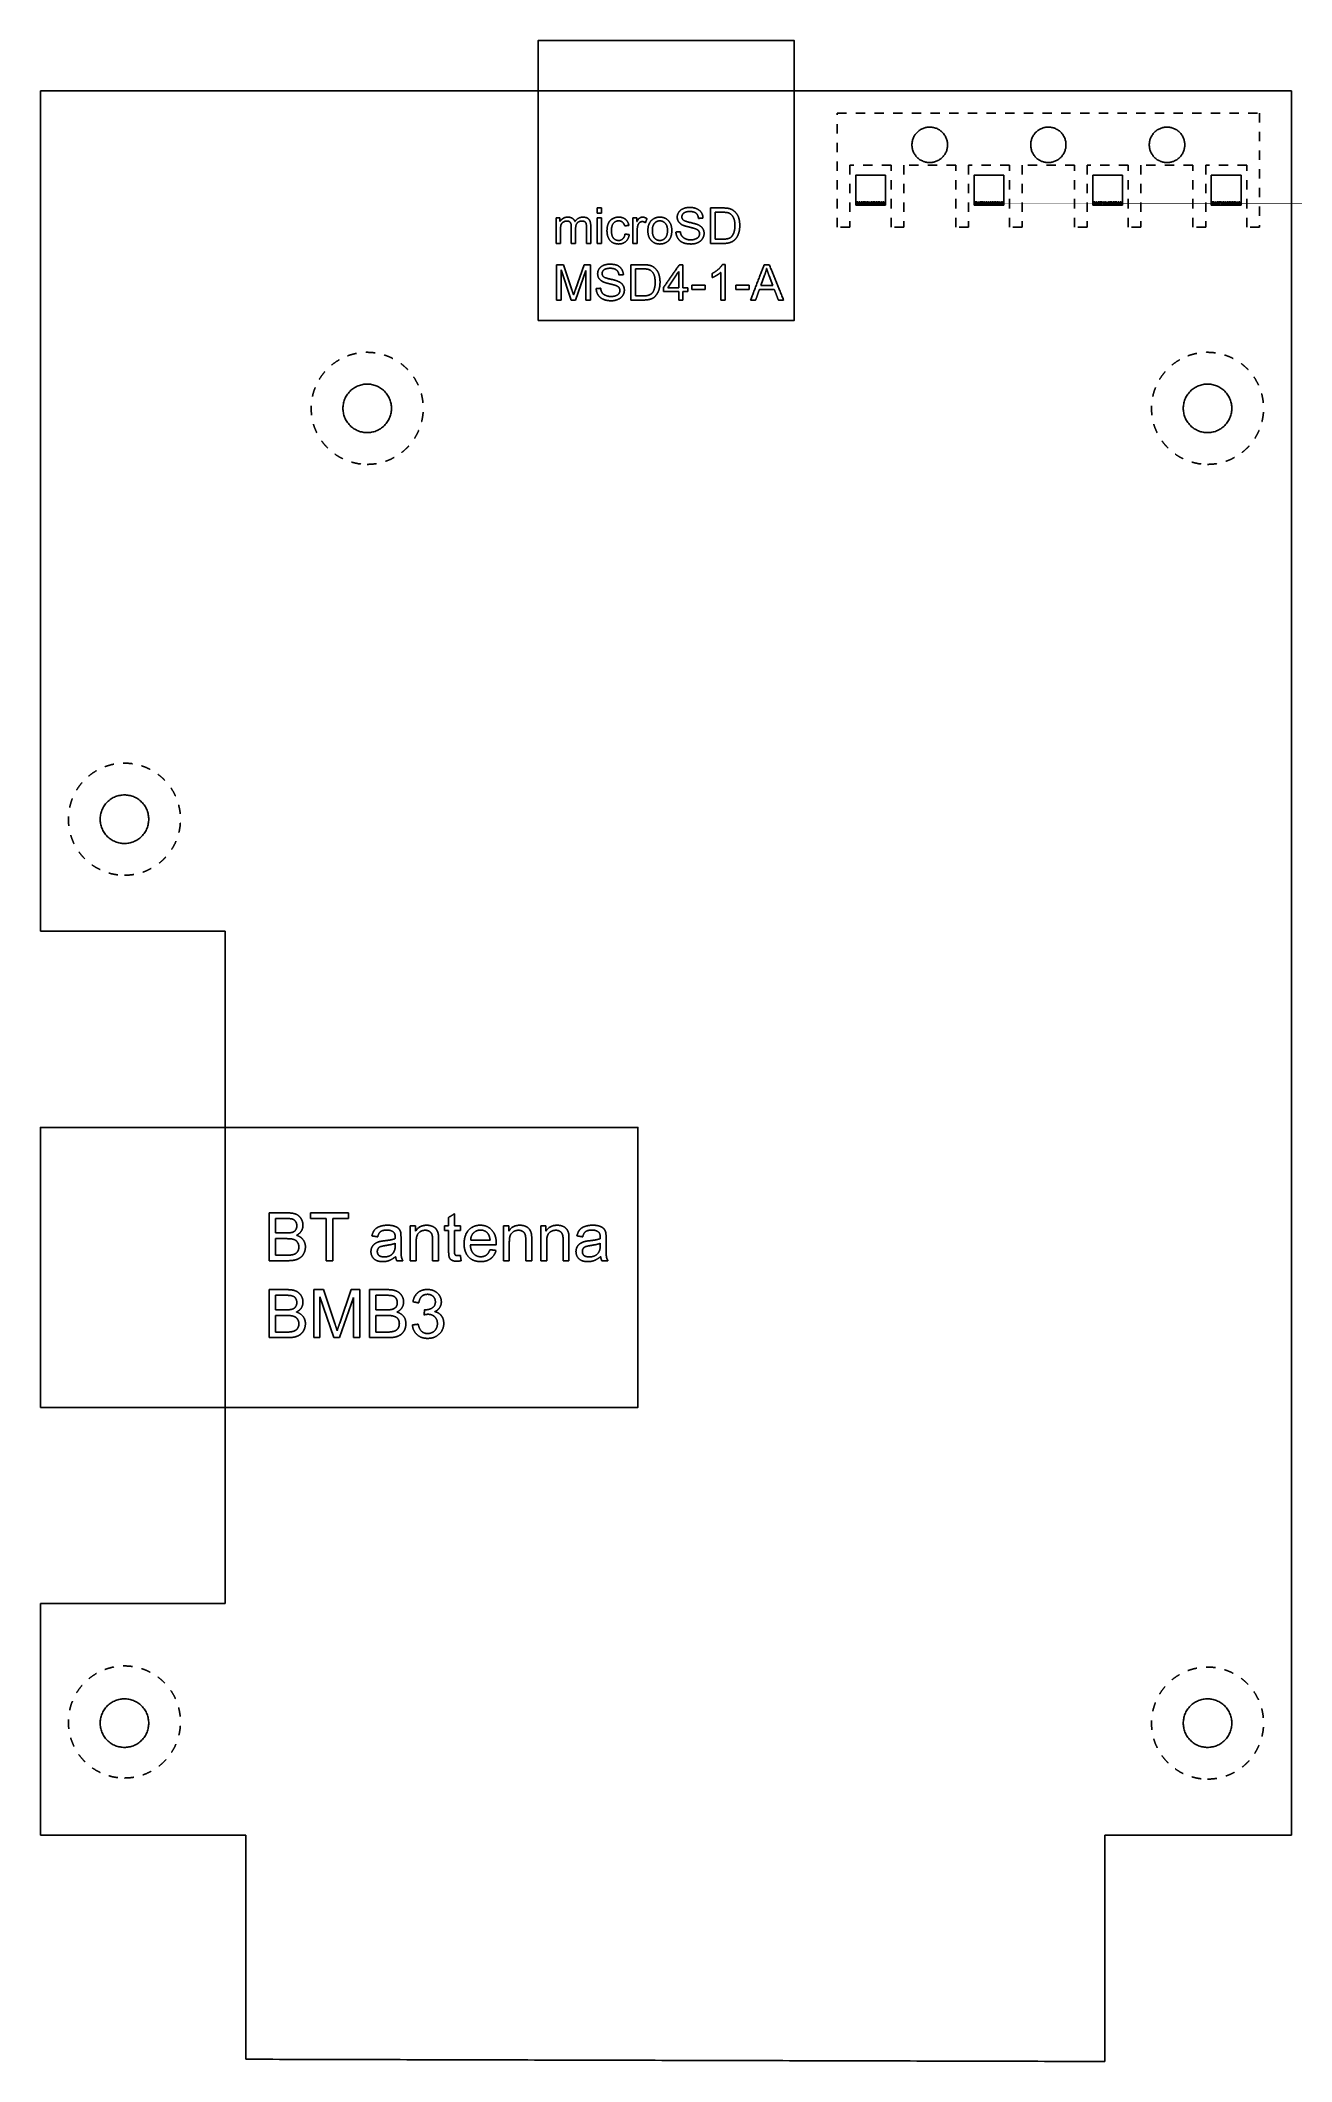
# Model space of a CAD drawing. Header units: millimetres. Extents: x 61 to 128, y -44 to 64.
import ezdxf

# ---------------------------------------------------------------- set-up
doc = ezdxf.new("R2010")
doc.units = ezdxf.units.MM
doc.header["$LTSCALE"] = 0.1
doc.linetypes.add('Dashed', pattern=[10, 5, -5])
doc.layers.add('dxf_release_for_jordan$PCB_v2_240718$back(mirrored)', color=18, linetype='Continuous', true_color=0x000000)

msp = doc.modelspace()

# ---------------------------------------------------------------- linework, layer by layer
at = {"layer": 'dxf_release_for_jordan$PCB_v2_240718$back(mirrored)', "color": 96, "true_color": 0x007f00}
msp.add_line((128.5, 61.45), (128.5, -31.95), dxfattribs=at)
at = {"layer": 'dxf_release_for_jordan$PCB_v2_240718$back(mirrored)', "color": 4, "true_color": 0x00ffff}
for p, q in [((105.35, 55.47), (105.34, 55.43)), ((105.34, 55.43), (105.38, 55.43)), ((105.38, 55.43), (105.37, 55.47)), ((105.71, 55.48), (105.71, 55.38)), ((105.71, 55.38), (105.73, 55.38)), ((105.73, 55.51), (105.72, 55.51)), ((105.73, 55.38), (105.73, 55.51)), ((105.93, 55.51), (105.92, 55.51)), ((105.92, 55.48), (105.92, 55.38)), ((105.92, 55.38), (105.93, 55.38)), ((105.93, 55.38), (105.93, 55.51)), ((106.14, 55.51), (106.09, 55.51)), ((106.09, 55.51), (106.09, 55.38)), ((106.09, 55.38), (106.1, 55.38)), ((106.15, 55.5), (106.1, 55.5)), ((106.1, 55.5), (106.1, 55.45)), ((106.1, 55.45), (106.14, 55.45)), ((106.1, 55.38), (106.1, 55.44)), ((106.1, 55.44), (106.12, 55.44)), ((106.34, 55.45), (106.28, 55.45)), ((106.28, 55.45), (106.28, 55.43)), ((106.28, 55.43), (106.32, 55.43)), ((106.32, 55.43), (106.32, 55.41)), ((106.34, 55.4), (106.34, 55.45)), ((106.41, 55.51), (106.36, 55.51)), ((106.36, 55.51), (106.36, 55.38)), ((106.36, 55.38), (106.41, 55.38)), ((106.41, 55.49), (106.38, 55.49)), ((106.38, 55.49), (106.38, 55.45)), ((106.38, 55.45), (106.41, 55.45)), ((106.41, 55.44), (106.38, 55.44)), ((106.38, 55.44), (106.38, 55.39)), ((106.38, 55.39), (106.41, 55.39)), ((106.52, 55.47), (106.51, 55.43)), ((106.51, 55.43), (106.55, 55.43)), ((106.55, 55.43), (106.54, 55.47)), ((111.7, 55.47), (111.69, 55.43)), ((111.69, 55.43), (111.73, 55.43)), ((111.73, 55.43), (111.72, 55.47)), ((112.06, 55.48), (112.06, 55.38)), ((112.06, 55.38), (112.08, 55.38)), ((112.08, 55.51), (112.07, 55.51)), ((112.08, 55.38), (112.08, 55.51)), ((112.28, 55.51), (112.27, 55.51)), ((112.27, 55.48), (112.27, 55.38)), ((112.27, 55.38), (112.28, 55.38)), ((112.28, 55.38), (112.28, 55.51)), ((112.49, 55.51), (112.44, 55.51)), ((112.44, 55.51), (112.44, 55.38)), ((112.44, 55.38), (112.45, 55.38)), ((112.5, 55.5), (112.45, 55.5)), ((112.45, 55.5), (112.45, 55.45)), ((112.45, 55.45), (112.49, 55.45)), ((112.45, 55.38), (112.45, 55.44)), ((112.45, 55.44), (112.47, 55.44)), ((112.69, 55.45), (112.63, 55.45)), ((112.63, 55.45), (112.63, 55.43)), ((112.63, 55.43), (112.67, 55.43)), ((112.67, 55.43), (112.67, 55.41)), ((112.69, 55.4), (112.69, 55.45)), ((112.76, 55.51), (112.71, 55.51)), ((112.71, 55.51), (112.71, 55.38)), ((112.71, 55.38), (112.76, 55.38)), ((112.76, 55.49), (112.73, 55.49)), ((112.73, 55.49), (112.73, 55.45)), ((112.73, 55.45), (112.76, 55.45)), ((112.76, 55.44), (112.73, 55.44)), ((112.73, 55.44), (112.73, 55.39)), ((112.73, 55.39), (112.76, 55.39)), ((112.87, 55.47), (112.86, 55.43)), ((112.86, 55.43), (112.9, 55.43)), ((112.9, 55.43), (112.89, 55.47)), ((118.05, 55.47), (118.04, 55.43)), ((118.04, 55.43), (118.08, 55.43)), ((118.08, 55.43), (118.07, 55.47)), ((118.41, 55.48), (118.41, 55.38)), ((118.41, 55.38), (118.43, 55.38)), ((118.43, 55.51), (118.42, 55.51)), ((118.43, 55.38), (118.43, 55.51)), ((118.63, 55.51), (118.62, 55.51)), ((118.62, 55.48), (118.62, 55.38)), ((118.62, 55.38), (118.63, 55.38)), ((118.63, 55.38), (118.63, 55.51)), ((118.84, 55.51), (118.79, 55.51)), ((118.79, 55.51), (118.79, 55.38)), ((118.79, 55.38), (118.8, 55.38)), ((118.85, 55.5), (118.8, 55.5)), ((118.8, 55.5), (118.8, 55.45)), ((118.8, 55.45), (118.84, 55.45)), ((118.8, 55.38), (118.8, 55.44)), ((118.8, 55.44), (118.82, 55.44)), ((119.04, 55.45), (118.98, 55.45)), ((118.98, 55.45), (118.98, 55.43)), ((118.98, 55.43), (119.02, 55.43)), ((119.02, 55.43), (119.02, 55.41)), ((119.04, 55.4), (119.04, 55.45)), ((119.11, 55.51), (119.06, 55.51)), ((119.06, 55.51), (119.06, 55.38)), ((119.06, 55.38), (119.11, 55.38)), ((119.11, 55.49), (119.08, 55.49)), ((119.08, 55.49), (119.08, 55.45)), ((119.08, 55.45), (119.11, 55.45)), ((119.11, 55.44), (119.08, 55.44)), ((119.08, 55.44), (119.08, 55.39)), ((119.08, 55.39), (119.11, 55.39)), ((119.22, 55.47), (119.21, 55.43)), ((119.21, 55.43), (119.25, 55.43)), ((119.25, 55.43), (119.24, 55.47)), ((124.4, 55.47), (124.39, 55.43)), ((124.39, 55.43), (124.43, 55.43)), ((124.43, 55.43), (124.42, 55.47)), ((124.76, 55.48), (124.76, 55.38)), ((124.76, 55.38), (124.78, 55.38)), ((124.78, 55.51), (124.77, 55.51)), ((124.78, 55.38), (124.78, 55.51)), ((124.98, 55.51), (124.97, 55.51)), ((124.97, 55.48), (124.97, 55.38)), ((124.97, 55.38), (124.98, 55.38)), ((124.98, 55.38), (124.98, 55.51)), ((125.19, 55.51), (125.14, 55.51)), ((125.14, 55.51), (125.14, 55.38)), ((125.14, 55.38), (125.15, 55.38)), ((125.2, 55.5), (125.15, 55.5)), ((125.15, 55.5), (125.15, 55.45)), ((125.15, 55.45), (125.19, 55.45)), ((125.15, 55.38), (125.15, 55.44)), ((125.15, 55.44), (125.17, 55.44)), ((125.39, 55.45), (125.33, 55.45)), ((125.33, 55.45), (125.33, 55.43)), ((125.33, 55.43), (125.37, 55.43)), ((125.37, 55.43), (125.37, 55.41)), ((125.39, 55.4), (125.39, 55.45)), ((125.46, 55.51), (125.41, 55.51)), ((125.41, 55.51), (125.41, 55.38)), ((125.41, 55.38), (125.46, 55.38)), ((125.46, 55.49), (125.43, 55.49)), ((125.43, 55.49), (125.43, 55.45)), ((125.43, 55.45), (125.46, 55.45)), ((125.46, 55.44), (125.43, 55.44)), ((125.43, 55.44), (125.43, 55.39)), ((125.43, 55.39), (125.46, 55.39)), ((125.57, 55.47), (125.56, 55.43)), ((125.56, 55.43), (125.6, 55.43)), ((125.6, 55.43), (125.59, 55.47))]:
    msp.add_line(p, q, dxfattribs=at)
at = {"layer": 'dxf_release_for_jordan$PCB_v2_240718$back(mirrored)', "color": 15, "true_color": 0xbf3f3f}
for p, q in [((89.32, 54.65), (89.11, 54.65)), ((89.11, 54.65), (89.11, 53.28)), ((89.32, 54.46), (89.32, 54.65)), ((93.44, 54.65), (93.23, 54.65)), ((93.23, 54.65), (93.23, 53.28)), ((93.44, 54.45), (93.44, 54.65)), ((98.04, 55.18), (97.38, 55.18)), ((97.38, 55.18), (97.38, 53.28)), ((98.03, 54.95), (97.63, 54.95)), ((97.63, 54.95), (97.63, 53.51)), ((89.11, 53.28), (89.35, 53.28)), ((89.35, 53.28), (89.35, 53.99)), ((93.23, 53.28), (93.46, 53.28)), ((93.46, 53.28), (93.46, 54)), ((97.38, 53.28), (98.07, 53.28)), ((97.63, 53.51), (98.04, 53.51)), ((89.51, 52.14), (89.14, 52.14)), ((89.14, 52.14), (89.14, 50.25)), ((89.96, 50.8), (89.51, 52.14)), ((90.61, 52.14), (90.15, 50.82)), ((90.95, 52.14), (90.61, 52.14)), ((90.95, 50.25), (90.95, 52.14)), ((93.77, 52.14), (93.12, 52.14)), ((93.12, 52.14), (93.12, 50.25)), ((98.17, 52.15), (98.02, 52.15)), ((98.17, 50.25), (98.17, 52.15)), ((89.38, 50.25), (89.38, 51.86)), ((89.38, 51.86), (89.93, 50.25)), ((90.15, 50.25), (90.7, 51.83)), ((90.7, 51.83), (90.7, 50.25)), ((93.77, 51.92), (93.37, 51.92)), ((93.37, 51.92), (93.37, 50.47)), ((97.93, 51.73), (97.93, 50.25)), ((100.28, 51.58), (100.08, 51.02)), ((100.08, 51.02), (100.72, 51.02)), ((100.72, 51.02), (100.52, 51.55)), ((89.14, 50.25), (89.38, 50.25)), ((89.93, 50.25), (90.15, 50.25)), ((90.7, 50.25), (90.95, 50.25)), ((93.12, 50.25), (93.8, 50.25)), ((93.37, 50.47), (93.77, 50.47)), ((97.93, 50.25), (98.17, 50.25))]:
    msp.add_line(p, q, dxfattribs=at)
at = {"layer": 'dxf_release_for_jordan$PCB_v2_240718$back(mirrored)', "color": 40, "true_color": 0xffbf00}
for p, q in [((74.71, 1.37), (73.75, 1.37)), ((73.75, 1.37), (73.75, -1.19)), ((74.6, 1.07), (74.09, 1.07)), ((74.09, 1.07), (74.09, 0.3)), ((74.09, 0.3), (74.64, 0.3)), ((81.59, 0.67), (81.3, 0.67)), ((81.3, 0.67), (81.3, -1.19)), ((81.59, 0.4), (81.59, 0.67)), ((86.58, 0.67), (86.29, 0.67)), ((86.29, 0.67), (86.29, -1.19)), ((86.58, 0.4), (86.58, 0.67)), ((88.57, 0.67), (88.29, 0.67)), ((88.29, 0.67), (88.29, -1.19)), ((88.57, 0.4), (88.57, 0.67)), ((74.68, -0.01), (74.09, -0.01)), ((74.09, -0.01), (74.09, -0.89)), ((74.09, -0.89), (74.73, -0.89)), ((81.62, -1.19), (81.62, -0.18)), ((86.61, -1.19), (86.61, -0.18)), ((88.61, -1.19), (88.61, -0.18)), ((73.75, -1.19), (74.73, -1.19)), ((81.3, -1.19), (81.62, -1.19)), ((86.29, -1.19), (86.61, -1.19)), ((88.29, -1.19), (88.61, -1.19)), ((74.71, -2.74), (73.75, -2.74)), ((73.75, -2.74), (73.75, -5.31)), ((74.6, -3.04), (74.09, -3.04)), ((74.09, -3.04), (74.09, -3.82)), ((76.66, -2.74), (76.15, -2.74)), ((76.15, -2.74), (76.15, -5.31)), ((76.47, -5.31), (76.47, -3.12)), ((76.47, -3.12), (77.22, -5.31)), ((77.27, -4.56), (76.66, -2.74)), ((77.52, -5.31), (78.27, -3.16)), ((78.14, -2.74), (77.53, -4.53)), ((78.6, -2.74), (78.14, -2.74)), ((78.27, -3.16), (78.27, -5.31)), ((78.6, -5.31), (78.6, -2.74)), ((80.1, -2.74), (79.13, -2.74)), ((79.13, -2.74), (79.13, -5.31)), ((79.99, -3.04), (79.47, -3.04)), ((79.47, -3.04), (79.47, -3.82)), ((74.09, -3.82), (74.64, -3.82)), ((74.68, -4.12), (74.09, -4.12)), ((74.09, -4.12), (74.09, -5.01)), ((79.47, -3.82), (80.03, -3.82)), ((80.07, -4.12), (79.47, -4.12)), ((79.47, -4.12), (79.47, -5.01)), ((73.75, -5.31), (74.73, -5.31)), ((74.09, -5.01), (74.73, -5.01)), ((76.15, -5.31), (76.47, -5.31)), ((77.22, -5.31), (77.52, -5.31)), ((78.27, -5.31), (78.6, -5.31)), ((79.13, -5.31), (80.11, -5.31)), ((79.47, -5.01), (80.11, -5.01))]:
    msp.add_line(p, q, dxfattribs=at)
at = {"layer": 'dxf_release_for_jordan$PCB_v2_240718$back(mirrored)', "color": 15, "true_color": 0xbf3f3f}
msp.add_lwpolyline([(88.16, 49.15), (101.86, 49.15), (101.86, 64.15), (88.16, 64.15)], close=True, dxfattribs=at)
at = {"layer": 'dxf_release_for_jordan$PCB_v2_240718$back(mirrored)', "color": 1, "linetype": 'Dashed', "true_color": 0xff0000}
msp.add_lwpolyline([(126.78, 60.26), (126.78, 54.16), (126.1, 54.16), (126.1, 57.47), (123.9, 57.47), (123.9, 54.16), (123.22, 54.16), (123.22, 57.47), (120.43, 57.47), (120.43, 54.16), (119.75, 54.16), (119.75, 57.47), (117.55, 57.47), (117.55, 54.16), (116.87, 54.16), (116.87, 57.47), (114.08, 57.47), (114.08, 54.16), (113.4, 54.16), (113.4, 57.47), (111.2, 57.47), (111.2, 54.16), (110.52, 54.16), (110.52, 57.47), (107.73, 57.47), (107.73, 54.16), (107.05, 54.16), (107.05, 57.47), (104.85, 57.47), (104.85, 54.16), (104.17, 54.16), (104.17, 60.26)], close=True, dxfattribs=at)
at = {"layer": 'dxf_release_for_jordan$PCB_v2_240718$back(mirrored)', "color": 4, "true_color": 0x00ffff}
for points in [[(105.16, 55.33), (106.75, 55.33), (106.75, 56.93), (105.16, 56.93)], [(111.5, 55.33), (113.09, 55.33), (113.09, 56.93), (111.5, 56.93)], [(117.86, 55.33), (119.44, 55.33), (119.44, 56.93), (117.86, 56.93)], [(124.2, 55.33), (125.8, 55.33), (125.8, 56.93), (124.2, 56.93)]]:
    msp.add_lwpolyline(points, close=True, dxfattribs=at)
at = {"layer": 'dxf_release_for_jordan$PCB_v2_240718$back(mirrored)', "color": 40, "true_color": 0xffbf00}
msp.add_lwpolyline([(61.5, -9.05), (93.5, -9.05), (93.5, 5.95), (61.5, 5.95)], close=True, dxfattribs=at)
at = {"layer": 'dxf_release_for_jordan$PCB_v2_240718$back(mirrored)', "color": 96, "true_color": 0x007f00}
for points in [[(61.5, 16.45), (61.5, 38.95), (61.5, 61.45)], [(61.5, 61.45), (95, 61.45), (128.5, 61.45)], [(71.4, 16.45), (66.45, 16.45), (61.5, 16.45)], [(71.4, -19.55), (71.4, -1.55), (71.4, 16.45)], [(61.5, -19.55), (66.45, -19.55), (71.4, -19.55)], [(61.5, -31.95), (61.5, -25.75), (61.5, -19.55)], [(72.5, -31.95), (67, -31.95), (61.5, -31.95)], [(72.5, -43.95), (72.5, -37.95), (72.5, -31.95)], [(118.5, -31.95), (118.5, -38.01), (118.5, -44.07)], [(128.5, -31.95), (123.5, -31.95), (118.5, -31.95)], [(118.5, -44.07), (95.5, -44.01), (72.5, -43.95)]]:
    msp.add_open_spline(points, degree=2, dxfattribs=at)
for points, knots in [([(109.12, 57.61), (110.08, 57.61), (110.08, 58.56), (110.08, 59.51), (109.12, 59.51), (108.17, 59.51), (108.17, 58.56), (108.17, 57.61), (109.12, 57.61)], [0, 0, 0, 1.492257, 1.492257, 2.984513, 2.984513, 4.47677, 4.47677, 5.969026, 5.969026, 5.969026]), ([(115.47, 57.61), (116.42, 57.61), (116.42, 58.56), (116.42, 59.51), (115.47, 59.51), (114.53, 59.51), (114.53, 58.56), (114.53, 57.61), (115.47, 57.61)], [0, 0, 0, 1.492257, 1.492257, 2.984513, 2.984513, 4.47677, 4.47677, 5.969026, 5.969026, 5.969026]), ([(121.83, 57.61), (122.78, 57.61), (122.78, 58.56), (122.78, 59.51), (121.83, 59.51), (120.88, 59.51), (120.88, 58.56), (120.88, 57.61), (121.83, 57.61)], [0, 0, 0, 1.492257, 1.492257, 2.984513, 2.984513, 4.47677, 4.47677, 5.969026, 5.969026, 5.969026]), ([(79, 43.15), (80.3, 43.15), (80.3, 44.45), (80.3, 45.75), (79, 45.75), (77.7, 45.75), (77.7, 44.45), (77.7, 43.15), (79, 43.15)], [0, 0, 0, 2.042035, 2.042035, 4.08407, 4.08407, 6.126106, 6.126106, 8.168141, 8.168141, 8.168141]), ([(124, 43.15), (125.3, 43.15), (125.3, 44.45), (125.3, 45.75), (124, 45.75), (122.7, 45.75), (122.7, 44.45), (122.7, 43.15), (124, 43.15)], [0, 0, 0, 2.042035, 2.042035, 4.08407, 4.08407, 6.126106, 6.126106, 8.168141, 8.168141, 8.168141]), ([(66, 21.15), (67.3, 21.15), (67.3, 22.45), (67.3, 23.75), (66, 23.75), (64.7, 23.75), (64.7, 22.45), (64.7, 21.15), (66, 21.15)], [0, 0, 0, 2.042035, 2.042035, 4.08407, 4.08407, 6.126106, 6.126106, 8.168141, 8.168141, 8.168141]), ([(66, -27.25), (67.3, -27.25), (67.3, -25.95), (67.3, -24.65), (66, -24.65), (64.7, -24.65), (64.7, -25.95), (64.7, -27.25), (66, -27.25)], [0, 0, 0, 2.042035, 2.042035, 4.08407, 4.08407, 6.126106, 6.126106, 8.168141, 8.168141, 8.168141]), ([(124, -27.25), (125.3, -27.25), (125.3, -25.95), (125.3, -24.65), (124, -24.65), (122.7, -24.65), (122.7, -25.95), (122.7, -27.25), (124, -27.25)], [0, 0, 0, 2.042035, 2.042035, 4.08407, 4.08407, 6.126106, 6.126106, 8.168141, 8.168141, 8.168141])]:
    msp.add_rational_spline(points, [1, 0.707106781187, 1, 0.707106781187, 1, 0.707106781187, 1, 0.707106781187, 1], degree=2, knots=knots, dxfattribs=at)
at = {"layer": 'dxf_release_for_jordan$PCB_v2_240718$back(mirrored)', "color": 15, "true_color": 0xbf3f3f}
for points, knots in [([(96.98, 54.64), (96.98, 54.81), (96.89, 54.94), (96.8, 55.07), (96.64, 55.14), (96.48, 55.21), (96.27, 55.21), (96.08, 55.21), (95.92, 55.14), (95.77, 55.08), (95.69, 54.96), (95.6, 54.83), (95.6, 54.69), (95.6, 54.56), (95.67, 54.45), (95.74, 54.35), (95.87, 54.27), (95.98, 54.22), (96.24, 54.16), (96.5, 54.09), (96.58, 54.06), (96.7, 54.02), (96.75, 53.95), (96.8, 53.89), (96.8, 53.8), (96.8, 53.71), (96.74, 53.63), (96.69, 53.56), (96.58, 53.52), (96.47, 53.47), (96.33, 53.47), (96.17, 53.47), (96.04, 53.53), (95.91, 53.59), (95.85, 53.68), (95.78, 53.77), (95.77, 53.91)], [-34, -34, -34, -33, -33, -32, -32, -31, -31, -30, -30, -29, -29, -28, -28, -27, -27, -26, -26, -25, -25, -24, -24, -23, -23, -22, -22, -21, -21, -20, -20, -19, -19, -18, -18, -17, -17, -16, -16, -16]), ([(90.13, 54.45), (90.09, 54.56), (89.99, 54.62), (89.89, 54.69), (89.74, 54.69), (89.6, 54.69), (89.49, 54.62), (89.39, 54.56), (89.32, 54.46)], [-7, -7, -7, -6, -6, -5, -5, -4, -4, -3, -3, -3]), ([(89.35, 53.99), (89.35, 54.18), (89.38, 54.28), (89.42, 54.38), (89.51, 54.43), (89.59, 54.48), (89.69, 54.48), (89.82, 54.48), (89.87, 54.41), (89.93, 54.33), (89.93, 54.17)], [-26, -26, -26, -25, -25, -24, -24, -23, -23, -22, -22, -21, -21, -21]), ([(90.97, 54.22), (90.97, 54.46), (90.87, 54.57), (90.76, 54.69), (90.55, 54.69), (90.29, 54.69), (90.13, 54.45)], [-10, -10, -10, -9, -9, -8, -8, -7, -7, -7]), ([(90.16, 54.08), (90.16, 54.29), (90.26, 54.39), (90.35, 54.48), (90.5, 54.48), (90.58, 54.48), (90.64, 54.45), (90.7, 54.41), (90.72, 54.35), (90.74, 54.29), (90.74, 54.15)], [-18, -18, -18, -17, -17, -16, -16, -15, -15, -14, -14, -13, -13, -13]), ([(93.01, 54.25), (92.97, 54.46), (92.83, 54.57), (92.69, 54.69), (92.46, 54.69), (92.29, 54.69), (92.14, 54.6), (91.98, 54.52), (91.91, 54.35), (91.84, 54.19), (91.84, 53.96), (91.84, 53.62), (92.01, 53.43), (92.18, 53.25), (92.46, 53.25), (92.69, 53.25), (92.84, 53.38), (93, 53.52), (93.03, 53.75)], [-18, -18, -18, -17, -17, -16, -16, -15, -15, -14, -14, -13, -13, -12, -12, -11, -11, -10, -10, -9, -9, -9]), ([(92.8, 53.78), (92.78, 53.61), (92.69, 53.53), (92.6, 53.44), (92.46, 53.44), (92.29, 53.44), (92.18, 53.57), (92.08, 53.69), (92.08, 53.97), (92.08, 54.24), (92.19, 54.37), (92.3, 54.49), (92.47, 54.49), (92.59, 54.49), (92.67, 54.42), (92.75, 54.35), (92.79, 54.22)], [-27, -27, -27, -26, -26, -25, -25, -24, -24, -23, -23, -22, -22, -21, -21, -20, -20, -19, -19, -19]), ([(93.98, 54.61), (93.85, 54.69), (93.74, 54.69), (93.66, 54.69), (93.59, 54.64), (93.52, 54.59), (93.44, 54.45)], [-12, -12, -12, -11, -11, -10, -10, -9, -9, -9]), ([(93.46, 54), (93.46, 54.15), (93.5, 54.27), (93.53, 54.35), (93.59, 54.4), (93.65, 54.45), (93.73, 54.45), (93.81, 54.45), (93.9, 54.39)], [-17, -17, -17, -16, -16, -15, -15, -14, -14, -13, -13, -13]), ([(94.03, 53.97), (94.03, 53.62), (94.21, 53.44), (94.38, 53.25), (94.67, 53.25), (94.85, 53.25), (95, 53.33), (95.16, 53.42), (95.23, 53.57), (95.31, 53.72), (95.31, 53.99), (95.31, 54.31), (95.13, 54.5), (94.95, 54.69), (94.67, 54.69), (94.42, 54.69), (94.24, 54.53), (94.03, 54.35), (94.03, 53.97)], [-9, -9, -9, -8, -8, -7, -7, -6, -6, -5, -5, -4, -4, -3, -3, -2, -2, -1, -1, 0, 0, 0]), ([(94.27, 53.97), (94.27, 53.7), (94.38, 53.57), (94.5, 53.44), (94.67, 53.44), (94.84, 53.44), (94.96, 53.57), (95.08, 53.71), (95.08, 53.98), (95.08, 54.23), (94.96, 54.36), (94.84, 54.49), (94.67, 54.49), (94.5, 54.49), (94.38, 54.36), (94.27, 54.23), (94.27, 53.97)], [0, 0, 0, 1, 1, 2, 2, 3, 3, 4, 4, 5, 5, 6, 6, 7, 7, 8, 8, 8]), ([(95.53, 53.89), (95.54, 53.7), (95.64, 53.55), (95.73, 53.4), (95.91, 53.32), (96.08, 53.25), (96.34, 53.25), (96.54, 53.25), (96.7, 53.32), (96.87, 53.4), (96.95, 53.53), (97.04, 53.67), (97.04, 53.82), (97.04, 53.97), (96.96, 54.09), (96.88, 54.2), (96.72, 54.28), (96.6, 54.33), (96.3, 54.4), (95.99, 54.47), (95.92, 54.54), (95.85, 54.6), (95.85, 54.7), (95.85, 54.82), (95.95, 54.9), (96.05, 54.99), (96.28, 54.99), (96.5, 54.99), (96.61, 54.9), (96.72, 54.8), (96.74, 54.62)], [-50, -50, -50, -49, -49, -48, -48, -47, -47, -46, -46, -45, -45, -44, -44, -43, -43, -42, -42, -41, -41, -40, -40, -39, -39, -38, -38, -37, -37, -36, -36, -35, -35, -35]), ([(98.04, 53.51), (98.23, 53.51), (98.33, 53.54), (98.44, 53.57), (98.5, 53.64), (98.59, 53.73), (98.64, 53.88), (98.69, 54.03), (98.69, 54.24), (98.69, 54.54), (98.59, 54.7), (98.5, 54.86), (98.36, 54.91), (98.26, 54.95), (98.03, 54.95)], [1, 1, 1, 2, 2, 3, 3, 4, 4, 5, 5, 6, 6, 7, 7, 8, 8, 8]), ([(98.07, 53.28), (98.24, 53.28), (98.37, 53.31), (98.5, 53.35), (98.6, 53.41), (98.69, 53.47), (98.77, 53.58), (98.85, 53.69), (98.9, 53.86), (98.95, 54.02), (98.95, 54.24), (98.95, 54.49), (98.88, 54.69), (98.8, 54.89), (98.65, 55.01), (98.54, 55.11), (98.37, 55.15), (98.26, 55.18), (98.04, 55.18)], [-11, -11, -11, -10, -10, -9, -9, -8, -8, -7, -7, -6, -6, -5, -5, -4, -4, -3, -3, -2, -2, -2]), ([(91.26, 50.86), (91.27, 50.67), (91.37, 50.51), (91.47, 50.36), (91.64, 50.29), (91.82, 50.21), (92.07, 50.21), (92.28, 50.21), (92.44, 50.29), (92.6, 50.36), (92.69, 50.5), (92.77, 50.63), (92.77, 50.78), (92.77, 50.93), (92.69, 51.05), (92.62, 51.17), (92.45, 51.24), (92.34, 51.3), (92.03, 51.37), (91.72, 51.43), (91.65, 51.5), (91.58, 51.57), (91.58, 51.67), (91.58, 51.79), (91.68, 51.87), (91.79, 51.95), (92.01, 51.95), (92.23, 51.95), (92.34, 51.86), (92.46, 51.77), (92.48, 51.59)], [-50, -50, -50, -49, -49, -48, -48, -47, -47, -46, -46, -45, -45, -44, -44, -43, -43, -42, -42, -41, -41, -40, -40, -39, -39, -38, -38, -37, -37, -36, -36, -35, -35, -35]), ([(92.72, 51.61), (92.71, 51.77), (92.62, 51.91), (92.54, 52.04), (92.38, 52.11), (92.21, 52.17), (92, 52.17), (91.81, 52.17), (91.66, 52.11), (91.5, 52.04), (91.42, 51.92), (91.34, 51.8), (91.34, 51.65), (91.34, 51.52), (91.4, 51.42), (91.47, 51.31), (91.61, 51.24), (91.71, 51.18), (91.97, 51.12), (92.23, 51.06), (92.31, 51.03), (92.43, 50.98), (92.48, 50.92), (92.53, 50.85), (92.53, 50.76), (92.53, 50.67), (92.48, 50.6), (92.42, 50.52), (92.31, 50.48), (92.2, 50.44), (92.06, 50.44), (91.9, 50.44), (91.77, 50.5), (91.64, 50.55), (91.58, 50.64), (91.52, 50.73), (91.5, 50.88)], [-34, -34, -34, -33, -33, -32, -32, -31, -31, -30, -30, -29, -29, -28, -28, -27, -27, -26, -26, -25, -25, -24, -24, -23, -23, -22, -22, -21, -21, -20, -20, -19, -19, -18, -18, -17, -17, -16, -16, -16]), ([(93.8, 50.25), (93.97, 50.25), (94.1, 50.28), (94.24, 50.31), (94.33, 50.37), (94.42, 50.44), (94.5, 50.55), (94.58, 50.66), (94.63, 50.82), (94.68, 50.99), (94.68, 51.2), (94.68, 51.46), (94.61, 51.66), (94.53, 51.85), (94.38, 51.98), (94.27, 52.08), (94.11, 52.11), (93.99, 52.14), (93.77, 52.14)], [-11, -11, -11, -10, -10, -9, -9, -8, -8, -7, -7, -6, -6, -5, -5, -4, -4, -3, -3, -2, -2, -2]), ([(98.02, 52.15), (97.95, 52.03), (97.81, 51.9), (97.66, 51.77), (97.47, 51.67)], [-9, -9, -9, -8, -8, -7, -7, -7]), ([(93.77, 50.47), (93.96, 50.47), (94.07, 50.51), (94.17, 50.54), (94.24, 50.6), (94.33, 50.69), (94.37, 50.84), (94.42, 50.99), (94.42, 51.21), (94.42, 51.51), (94.33, 51.67), (94.23, 51.83), (94.09, 51.88), (93.99, 51.92), (93.77, 51.92)], [1, 1, 1, 2, 2, 3, 3, 4, 4, 5, 5, 6, 6, 7, 7, 8, 8, 8]), ([(97.47, 51.45), (97.58, 51.49), (97.71, 51.57), (97.85, 51.65), (97.93, 51.73)], [-6, -6, -6, -5, -5, -4, -4, -4])]:
    msp.add_open_spline(points, degree=2, knots=knots, dxfattribs=at)
at = {"layer": 'dxf_release_for_jordan$PCB_v2_240718$back(mirrored)', "color": 4, "true_color": 0x00ffff}
for points in [[(105.29, 55.51), (105.24, 55.51), (105.19, 55.51)], [(105.19, 55.51), (105.19, 55.44), (105.19, 55.38)], [(105.19, 55.38), (105.24, 55.38), (105.29, 55.38)], [(105.21, 55.45), (105.21, 55.47), (105.21, 55.49)], [(105.21, 55.49), (105.25, 55.49), (105.29, 55.49)], [(105.28, 55.45), (105.25, 55.45), (105.21, 55.45)], [(105.21, 55.39), (105.21, 55.42), (105.21, 55.44)], [(105.21, 55.44), (105.25, 55.44), (105.28, 55.44)], [(105.29, 55.39), (105.25, 55.39), (105.21, 55.39)], [(105.28, 55.44), (105.28, 55.45), (105.28, 55.45)], [(105.29, 55.49), (105.29, 55.5), (105.29, 55.51)], [(105.29, 55.38), (105.29, 55.39), (105.29, 55.39)], [(105.35, 55.51), (105.33, 55.44), (105.3, 55.38)], [(105.3, 55.38), (105.31, 55.38), (105.32, 55.38)], [(105.32, 55.38), (105.33, 55.4), (105.33, 55.42)], [(105.33, 55.42), (105.36, 55.42), (105.39, 55.42)], [(105.37, 55.51), (105.36, 55.51), (105.35, 55.51)], [(105.36, 55.5), (105.36, 55.48), (105.35, 55.47)], [(105.37, 55.47), (105.36, 55.49), (105.36, 55.5)], [(105.42, 55.38), (105.4, 55.44), (105.37, 55.51)], [(105.39, 55.42), (105.4, 55.4), (105.4, 55.38)], [(105.4, 55.38), (105.41, 55.38), (105.42, 55.38)], [(105.45, 55.42), (105.44, 55.42), (105.43, 55.42)], [(105.52, 55.47), (105.53, 55.47), (105.53, 55.47)], [(105.66, 55.51), (105.6, 55.51), (105.55, 55.51)], [(105.55, 55.51), (105.55, 55.5), (105.55, 55.49)], [(105.55, 55.49), (105.57, 55.49), (105.6, 55.49)], [(105.6, 55.49), (105.6, 55.44), (105.6, 55.38)], [(105.6, 55.38), (105.6, 55.38), (105.61, 55.38)], [(105.61, 55.38), (105.61, 55.44), (105.61, 55.49)], [(105.61, 55.49), (105.63, 55.49), (105.66, 55.49)], [(105.66, 55.49), (105.66, 55.5), (105.66, 55.51)], [(105.68, 55.48), (105.68, 55.47), (105.68, 55.46)], [(105.84, 55.48), (105.85, 55.48), (105.85, 55.48)], [(105.89, 55.48), (105.89, 55.47), (105.89, 55.46)], [(106.04, 55.48), (106.05, 55.48), (106.06, 55.48)], [(106.12, 55.44), (106.13, 55.44), (106.13, 55.44)], [(106.16, 55.41), (106.17, 55.39), (106.18, 55.38)], [(106.2, 55.38), (106.19, 55.4), (106.18, 55.41)], [(106.18, 55.38), (106.19, 55.38), (106.2, 55.38)], [(106.32, 55.47), (106.33, 55.47), (106.33, 55.47)], [(106.52, 55.51), (106.5, 55.44), (106.47, 55.38)], [(106.47, 55.38), (106.48, 55.38), (106.49, 55.38)], [(106.49, 55.38), (106.5, 55.4), (106.5, 55.42)], [(106.5, 55.42), (106.53, 55.42), (106.56, 55.42)], [(106.54, 55.51), (106.53, 55.51), (106.52, 55.51)], [(106.53, 55.5), (106.53, 55.48), (106.52, 55.47)], [(106.54, 55.47), (106.53, 55.49), (106.53, 55.5)], [(106.6, 55.38), (106.57, 55.44), (106.54, 55.51)], [(106.56, 55.42), (106.57, 55.4), (106.58, 55.38)], [(106.58, 55.38), (106.59, 55.38), (106.6, 55.38)], [(106.6, 55.48), (106.61, 55.48), (106.62, 55.47)], [(106.62, 55.42), (106.61, 55.41), (106.6, 55.41)], [(106.64, 55.45), (106.64, 55.45), (106.63, 55.44)], [(111.64, 55.51), (111.59, 55.51), (111.54, 55.51)], [(111.54, 55.51), (111.54, 55.44), (111.54, 55.38)], [(111.54, 55.38), (111.59, 55.38), (111.64, 55.38)], [(111.56, 55.45), (111.56, 55.47), (111.56, 55.49)], [(111.56, 55.49), (111.6, 55.49), (111.64, 55.49)], [(111.63, 55.45), (111.6, 55.45), (111.56, 55.45)], [(111.56, 55.39), (111.56, 55.42), (111.56, 55.44)], [(111.56, 55.44), (111.6, 55.44), (111.63, 55.44)], [(111.64, 55.39), (111.6, 55.39), (111.56, 55.39)], [(111.63, 55.44), (111.63, 55.45), (111.63, 55.45)], [(111.64, 55.49), (111.64, 55.5), (111.64, 55.51)], [(111.64, 55.38), (111.64, 55.39), (111.64, 55.39)], [(111.7, 55.51), (111.68, 55.44), (111.65, 55.38)], [(111.65, 55.38), (111.66, 55.38), (111.67, 55.38)], [(111.67, 55.38), (111.68, 55.4), (111.68, 55.42)], [(111.68, 55.42), (111.71, 55.42), (111.74, 55.42)], [(111.72, 55.51), (111.71, 55.51), (111.7, 55.51)], [(111.71, 55.5), (111.71, 55.48), (111.7, 55.47)], [(111.72, 55.47), (111.71, 55.49), (111.71, 55.5)], [(111.77, 55.38), (111.75, 55.44), (111.72, 55.51)], [(111.74, 55.42), (111.75, 55.4), (111.75, 55.38)], [(111.75, 55.38), (111.76, 55.38), (111.77, 55.38)], [(111.8, 55.42), (111.79, 55.42), (111.78, 55.42)], [(111.87, 55.47), (111.88, 55.47), (111.88, 55.47)], [(112.01, 55.51), (111.95, 55.51), (111.9, 55.51)], [(111.9, 55.51), (111.9, 55.5), (111.9, 55.49)], [(111.9, 55.49), (111.92, 55.49), (111.95, 55.49)], [(111.95, 55.49), (111.95, 55.44), (111.95, 55.38)], [(111.95, 55.38), (111.95, 55.38), (111.96, 55.38)], [(111.96, 55.38), (111.96, 55.44), (111.96, 55.49)], [(111.96, 55.49), (111.98, 55.49), (112.01, 55.49)], [(112.01, 55.49), (112.01, 55.5), (112.01, 55.51)], [(112.03, 55.48), (112.03, 55.47), (112.03, 55.46)], [(112.19, 55.48), (112.2, 55.48), (112.2, 55.48)], [(112.24, 55.48), (112.24, 55.47), (112.24, 55.46)], [(112.39, 55.48), (112.4, 55.48), (112.41, 55.48)], [(112.47, 55.44), (112.48, 55.44), (112.48, 55.44)], [(112.51, 55.41), (112.52, 55.39), (112.53, 55.38)], [(112.55, 55.38), (112.54, 55.4), (112.53, 55.41)], [(112.53, 55.38), (112.54, 55.38), (112.55, 55.38)], [(112.67, 55.47), (112.68, 55.47), (112.68, 55.47)], [(112.87, 55.51), (112.85, 55.44), (112.82, 55.38)], [(112.82, 55.38), (112.83, 55.38), (112.84, 55.38)], [(112.84, 55.38), (112.85, 55.4), (112.85, 55.42)], [(112.85, 55.42), (112.88, 55.42), (112.91, 55.42)], [(112.89, 55.51), (112.88, 55.51), (112.87, 55.51)], [(112.88, 55.5), (112.88, 55.48), (112.87, 55.47)], [(112.89, 55.47), (112.88, 55.49), (112.88, 55.5)], [(112.95, 55.38), (112.92, 55.44), (112.89, 55.51)], [(112.91, 55.42), (112.92, 55.4), (112.93, 55.38)], [(112.93, 55.38), (112.94, 55.38), (112.95, 55.38)], [(112.95, 55.48), (112.96, 55.48), (112.97, 55.47)], [(112.97, 55.42), (112.96, 55.41), (112.95, 55.41)], [(112.99, 55.45), (112.99, 55.45), (112.98, 55.44)], [(117.99, 55.51), (117.94, 55.51), (117.89, 55.51)], [(117.89, 55.51), (117.89, 55.44), (117.89, 55.38)], [(117.89, 55.38), (117.94, 55.38), (117.99, 55.38)], [(117.91, 55.45), (117.91, 55.47), (117.91, 55.49)], [(117.91, 55.49), (117.95, 55.49), (117.99, 55.49)], [(117.98, 55.45), (117.95, 55.45), (117.91, 55.45)], [(117.91, 55.39), (117.91, 55.42), (117.91, 55.44)], [(117.91, 55.44), (117.95, 55.44), (117.98, 55.44)], [(117.99, 55.39), (117.95, 55.39), (117.91, 55.39)], [(117.98, 55.44), (117.98, 55.45), (117.98, 55.45)], [(117.99, 55.49), (117.99, 55.5), (117.99, 55.51)], [(117.99, 55.38), (117.99, 55.39), (117.99, 55.39)], [(118.05, 55.51), (118.03, 55.44), (118, 55.38)], [(118, 55.38), (118.01, 55.38), (118.02, 55.38)], [(118.02, 55.38), (118.03, 55.4), (118.03, 55.42)], [(118.03, 55.42), (118.06, 55.42), (118.09, 55.42)], [(118.07, 55.51), (118.06, 55.51), (118.05, 55.51)], [(118.06, 55.5), (118.06, 55.48), (118.05, 55.47)], [(118.07, 55.47), (118.06, 55.49), (118.06, 55.5)], [(118.12, 55.38), (118.1, 55.44), (118.07, 55.51)], [(118.09, 55.42), (118.1, 55.4), (118.1, 55.38)], [(118.1, 55.38), (118.11, 55.38), (118.12, 55.38)], [(118.15, 55.42), (118.14, 55.42), (118.13, 55.42)], [(118.22, 55.47), (118.23, 55.47), (118.23, 55.47)], [(118.36, 55.51), (118.3, 55.51), (118.25, 55.51)], [(118.25, 55.51), (118.25, 55.5), (118.25, 55.49)], [(118.25, 55.49), (118.27, 55.49), (118.3, 55.49)], [(118.3, 55.49), (118.3, 55.44), (118.3, 55.38)], [(118.3, 55.38), (118.3, 55.38), (118.31, 55.38)], [(118.31, 55.38), (118.31, 55.44), (118.31, 55.49)], [(118.31, 55.49), (118.33, 55.49), (118.36, 55.49)], [(118.36, 55.49), (118.36, 55.5), (118.36, 55.51)], [(118.38, 55.48), (118.38, 55.47), (118.38, 55.46)], [(118.54, 55.48), (118.55, 55.48), (118.55, 55.48)], [(118.59, 55.48), (118.59, 55.47), (118.59, 55.46)], [(118.74, 55.48), (118.75, 55.48), (118.76, 55.48)], [(118.82, 55.44), (118.83, 55.44), (118.83, 55.44)], [(118.86, 55.41), (118.87, 55.39), (118.88, 55.38)], [(118.9, 55.38), (118.89, 55.4), (118.88, 55.41)], [(118.88, 55.38), (118.89, 55.38), (118.9, 55.38)], [(119.02, 55.47), (119.03, 55.47), (119.03, 55.47)], [(119.22, 55.51), (119.2, 55.44), (119.17, 55.38)], [(119.17, 55.38), (119.18, 55.38), (119.19, 55.38)], [(119.19, 55.38), (119.2, 55.4), (119.2, 55.42)], [(119.2, 55.42), (119.23, 55.42), (119.26, 55.42)], [(119.24, 55.51), (119.23, 55.51), (119.22, 55.51)], [(119.23, 55.5), (119.23, 55.48), (119.22, 55.47)], [(119.24, 55.47), (119.23, 55.49), (119.23, 55.5)], [(119.3, 55.38), (119.27, 55.44), (119.24, 55.51)], [(119.26, 55.42), (119.27, 55.4), (119.28, 55.38)], [(119.28, 55.38), (119.29, 55.38), (119.3, 55.38)], [(119.3, 55.48), (119.31, 55.48), (119.32, 55.47)], [(119.32, 55.42), (119.31, 55.41), (119.3, 55.41)], [(119.34, 55.45), (119.34, 55.45), (119.33, 55.44)], [(124.34, 55.51), (124.29, 55.51), (124.24, 55.51)], [(124.24, 55.51), (124.24, 55.44), (124.24, 55.38)], [(124.24, 55.38), (124.29, 55.38), (124.34, 55.38)], [(124.26, 55.45), (124.26, 55.47), (124.26, 55.49)], [(124.26, 55.49), (124.3, 55.49), (124.34, 55.49)], [(124.33, 55.45), (124.3, 55.45), (124.26, 55.45)], [(124.26, 55.39), (124.26, 55.42), (124.26, 55.44)], [(124.26, 55.44), (124.3, 55.44), (124.33, 55.44)], [(124.34, 55.39), (124.3, 55.39), (124.26, 55.39)], [(124.33, 55.44), (124.33, 55.45), (124.33, 55.45)], [(124.34, 55.49), (124.34, 55.5), (124.34, 55.51)], [(124.34, 55.38), (124.34, 55.39), (124.34, 55.39)], [(124.4, 55.51), (124.38, 55.44), (124.35, 55.38)], [(124.35, 55.38), (124.36, 55.38), (124.37, 55.38)], [(124.37, 55.38), (124.38, 55.4), (124.38, 55.42)], [(124.38, 55.42), (124.41, 55.42), (124.44, 55.42)], [(124.42, 55.51), (124.41, 55.51), (124.4, 55.51)], [(124.41, 55.5), (124.41, 55.48), (124.4, 55.47)], [(124.42, 55.47), (124.41, 55.49), (124.41, 55.5)], [(124.47, 55.38), (124.45, 55.44), (124.42, 55.51)], [(124.44, 55.42), (124.45, 55.4), (124.45, 55.38)], [(124.45, 55.38), (124.46, 55.38), (124.47, 55.38)], [(124.5, 55.42), (124.49, 55.42), (124.48, 55.42)], [(124.57, 55.47), (124.58, 55.47), (124.58, 55.47)], [(124.71, 55.51), (124.65, 55.51), (124.6, 55.51)], [(124.6, 55.51), (124.6, 55.5), (124.6, 55.49)], [(124.6, 55.49), (124.62, 55.49), (124.65, 55.49)], [(124.65, 55.49), (124.65, 55.44), (124.65, 55.38)], [(124.65, 55.38), (124.65, 55.38), (124.66, 55.38)], [(124.66, 55.38), (124.66, 55.44), (124.66, 55.49)], [(124.66, 55.49), (124.68, 55.49), (124.71, 55.49)], [(124.71, 55.49), (124.71, 55.5), (124.71, 55.51)], [(124.73, 55.48), (124.73, 55.47), (124.73, 55.46)], [(124.89, 55.48), (124.9, 55.48), (124.9, 55.48)], [(124.94, 55.48), (124.94, 55.47), (124.94, 55.46)], [(125.09, 55.48), (125.1, 55.48), (125.11, 55.48)], [(125.17, 55.44), (125.18, 55.44), (125.18, 55.44)], [(125.21, 55.41), (125.22, 55.39), (125.23, 55.38)], [(125.25, 55.38), (125.24, 55.4), (125.23, 55.41)], [(125.23, 55.38), (125.24, 55.38), (125.25, 55.38)], [(125.37, 55.47), (125.38, 55.47), (125.38, 55.47)], [(125.57, 55.51), (125.55, 55.44), (125.52, 55.38)], [(125.52, 55.38), (125.53, 55.38), (125.54, 55.38)], [(125.54, 55.38), (125.55, 55.4), (125.55, 55.42)], [(125.55, 55.42), (125.58, 55.42), (125.61, 55.42)], [(125.59, 55.51), (125.58, 55.51), (125.57, 55.51)], [(125.58, 55.5), (125.58, 55.48), (125.57, 55.47)], [(125.59, 55.47), (125.58, 55.49), (125.58, 55.5)], [(125.65, 55.38), (125.62, 55.44), (125.59, 55.51)], [(125.61, 55.42), (125.62, 55.4), (125.63, 55.38)], [(125.63, 55.38), (125.64, 55.38), (125.65, 55.38)], [(125.65, 55.48), (125.66, 55.48), (125.67, 55.47)], [(125.67, 55.42), (125.66, 55.41), (125.65, 55.41)], [(125.69, 55.45), (125.69, 55.45), (125.68, 55.44)]]:
    msp.add_open_spline(points, degree=2, dxfattribs=at)
for points, knots in [([(105.43, 55.42), (105.43, 55.41), (105.44, 55.4), (105.45, 55.39), (105.46, 55.38), (105.47, 55.38), (105.49, 55.38), (105.5, 55.38), (105.51, 55.38), (105.53, 55.39), (105.53, 55.4), (105.54, 55.4), (105.54, 55.42), (105.54, 55.43), (105.53, 55.43), (105.53, 55.44), (105.51, 55.45), (105.51, 55.45), (105.49, 55.46), (105.46, 55.46), (105.46, 55.47), (105.45, 55.47), (105.45, 55.48), (105.45, 55.49), (105.46, 55.49), (105.47, 55.5), (105.48, 55.5), (105.5, 55.5), (105.51, 55.49), (105.52, 55.48), (105.52, 55.47)], [-50, -50, -50, -49, -49, -48, -48, -47, -47, -46, -46, -45, -45, -44, -44, -43, -43, -42, -42, -41, -41, -40, -40, -39, -39, -38, -38, -37, -37, -36, -36, -35, -35, -35]), ([(105.53, 55.47), (105.53, 55.48), (105.53, 55.49), (105.52, 55.5), (105.51, 55.51), (105.5, 55.51), (105.48, 55.51), (105.47, 55.51), (105.46, 55.51), (105.45, 55.5), (105.44, 55.49), (105.44, 55.49), (105.44, 55.48), (105.44, 55.47), (105.44, 55.46), (105.45, 55.45), (105.46, 55.45), (105.46, 55.44), (105.48, 55.44), (105.5, 55.43), (105.51, 55.43), (105.51, 55.43), (105.52, 55.42), (105.52, 55.42), (105.52, 55.41), (105.52, 55.41), (105.52, 55.4), (105.51, 55.4), (105.51, 55.39), (105.5, 55.39), (105.49, 55.39), (105.48, 55.39), (105.47, 55.4), (105.46, 55.4), (105.45, 55.41), (105.45, 55.41), (105.45, 55.42)], [-34, -34, -34, -33, -33, -32, -32, -31, -31, -30, -30, -29, -29, -28, -28, -27, -27, -26, -26, -25, -25, -24, -24, -23, -23, -22, -22, -21, -21, -20, -20, -19, -19, -18, -18, -17, -17, -16, -16, -16]), ([(105.72, 55.51), (105.71, 55.5), (105.7, 55.49), (105.69, 55.48), (105.68, 55.48)], [-9, -9, -9, -8, -8, -7, -7, -7]), ([(105.68, 55.46), (105.69, 55.46), (105.7, 55.47), (105.71, 55.48), (105.71, 55.48)], [-6, -6, -6, -5, -5, -4, -4, -4]), ([(105.85, 55.48), (105.85, 55.49), (105.84, 55.5), (105.83, 55.51), (105.82, 55.51), (105.8, 55.51), (105.78, 55.5), (105.77, 55.48), (105.77, 55.44), (105.77, 55.41), (105.78, 55.39), (105.8, 55.38), (105.82, 55.38), (105.83, 55.38), (105.84, 55.38), (105.85, 55.39), (105.85, 55.4), (105.86, 55.41), (105.86, 55.42), (105.86, 55.44), (105.85, 55.45), (105.83, 55.46), (105.82, 55.46), (105.81, 55.46), (105.8, 55.46), (105.79, 55.46), (105.79, 55.45)], [-19, -19, -19, -18, -18, -17, -17, -16, -16, -15, -15, -14, -14, -13, -13, -12, -12, -11, -11, -10, -10, -9, -9, -8, -8, -7, -7, -6, -6, -6]), ([(105.79, 55.45), (105.79, 55.47), (105.79, 55.48), (105.79, 55.49), (105.8, 55.49), (105.81, 55.5), (105.82, 55.5), (105.83, 55.5), (105.83, 55.49), (105.84, 55.49), (105.84, 55.48)], [-6, -6, -6, -5, -5, -4, -4, -3, -3, -2, -2, -1, -1, -1]), ([(105.79, 55.42), (105.79, 55.41), (105.79, 55.4), (105.8, 55.4), (105.8, 55.39), (105.81, 55.39), (105.82, 55.39), (105.83, 55.39), (105.83, 55.4), (105.84, 55.41), (105.84, 55.42), (105.84, 55.43), (105.83, 55.44), (105.83, 55.45), (105.81, 55.45), (105.8, 55.45), (105.8, 55.44), (105.79, 55.43), (105.79, 55.42)], [0, 0, 0, 1, 1, 2, 2, 3, 3, 4, 4, 5, 5, 6, 6, 7, 7, 8, 8, 9, 9, 9]), ([(105.92, 55.51), (105.92, 55.5), (105.91, 55.49), (105.9, 55.48), (105.89, 55.48)], [-9, -9, -9, -8, -8, -7, -7, -7]), ([(105.89, 55.46), (105.89, 55.46), (105.9, 55.47), (105.91, 55.48), (105.92, 55.48)], [-6, -6, -6, -5, -5, -4, -4, -4]), ([(106.06, 55.48), (106.06, 55.49), (106.05, 55.5), (106.04, 55.51), (106.02, 55.51), (106, 55.51), (105.99, 55.5), (105.98, 55.48), (105.98, 55.44), (105.98, 55.41), (105.99, 55.39), (106, 55.38), (106.02, 55.38), (106.03, 55.38), (106.04, 55.38), (106.05, 55.39), (106.06, 55.4), (106.06, 55.41), (106.06, 55.42), (106.06, 55.44), (106.05, 55.45), (106.04, 55.46), (106.02, 55.46), (106.01, 55.46), (106.01, 55.46), (106, 55.46), (105.99, 55.45)], [-19, -19, -19, -18, -18, -17, -17, -16, -16, -15, -15, -14, -14, -13, -13, -12, -12, -11, -11, -10, -10, -9, -9, -8, -8, -7, -7, -6, -6, -6]), ([(105.99, 55.45), (105.99, 55.47), (106, 55.48), (106, 55.49), (106.01, 55.49), (106.01, 55.5), (106.02, 55.5), (106.03, 55.5), (106.04, 55.49), (106.04, 55.49), (106.04, 55.48)], [-6, -6, -6, -5, -5, -4, -4, -3, -3, -2, -2, -1, -1, -1]), ([(105.99, 55.42), (105.99, 55.41), (106, 55.4), (106, 55.4), (106.01, 55.39), (106.01, 55.39), (106.02, 55.39), (106.03, 55.39), (106.04, 55.4), (106.05, 55.41), (106.05, 55.42), (106.05, 55.43), (106.04, 55.44), (106.03, 55.45), (106.02, 55.45), (106.01, 55.45), (106, 55.44), (105.99, 55.43), (105.99, 55.42)], [0, 0, 0, 1, 1, 2, 2, 3, 3, 4, 4, 5, 5, 6, 6, 7, 7, 8, 8, 9, 9, 9]), ([(106.13, 55.44), (106.14, 55.44), (106.14, 55.43), (106.15, 55.43), (106.15, 55.42), (106.16, 55.42), (106.16, 55.41)], [-15, -15, -15, -14, -14, -13, -13, -12, -12, -12]), ([(106.15, 55.44), (106.17, 55.44), (106.18, 55.45), (106.19, 55.46), (106.19, 55.47), (106.19, 55.49), (106.19, 55.49), (106.18, 55.5), (106.17, 55.51), (106.16, 55.51), (106.14, 55.51)], [-7, -7, -7, -6, -6, -5, -5, -4, -4, -3, -3, -2, -2, -2]), ([(106.14, 55.45), (106.15, 55.45), (106.16, 55.45), (106.17, 55.46), (106.17, 55.46), (106.17, 55.47), (106.17, 55.47), (106.17, 55.48), (106.17, 55.49), (106.16, 55.5), (106.15, 55.5)], [1, 1, 1, 2, 2, 3, 3, 4, 4, 5, 5, 6, 6, 6]), ([(106.18, 55.41), (106.17, 55.42), (106.16, 55.43), (106.16, 55.43), (106.15, 55.44)], [-9, -9, -9, -8, -8, -7, -7, -7]), ([(106.33, 55.47), (106.33, 55.49), (106.32, 55.49), (106.32, 55.5), (106.31, 55.51), (106.3, 55.51), (106.28, 55.51), (106.26, 55.51), (106.25, 55.5), (106.23, 55.5), (106.22, 55.48), (106.21, 55.46), (106.21, 55.44), (106.21, 55.42), (106.22, 55.41), (106.23, 55.39), (106.25, 55.38), (106.26, 55.38), (106.28, 55.38), (106.3, 55.38), (106.31, 55.38), (106.32, 55.39), (106.34, 55.4)], [-16, -16, -16, -15, -15, -14, -14, -13, -13, -12, -12, -11, -11, -10, -10, -9, -9, -8, -8, -7, -7, -6, -6, -5, -5, -5]), ([(106.32, 55.41), (106.31, 55.4), (106.3, 55.4), (106.29, 55.39), (106.28, 55.39), (106.27, 55.39), (106.26, 55.4), (106.24, 55.4), (106.24, 55.42), (106.23, 55.43), (106.23, 55.44), (106.23, 55.46), (106.24, 55.47), (106.24, 55.48), (106.25, 55.48), (106.25, 55.49), (106.26, 55.49), (106.27, 55.5), (106.28, 55.5), (106.29, 55.5), (106.3, 55.49), (106.31, 55.49), (106.31, 55.48), (106.32, 55.48), (106.32, 55.47)], [-29, -29, -29, -28, -28, -27, -27, -26, -26, -25, -25, -24, -24, -23, -23, -22, -22, -21, -21, -20, -20, -19, -19, -18, -18, -17, -17, -17]), ([(106.44, 55.45), (106.45, 55.45), (106.45, 55.46), (106.46, 55.47), (106.46, 55.48), (106.46, 55.49), (106.45, 55.49), (106.45, 55.5), (106.44, 55.51), (106.43, 55.51), (106.41, 55.51)], [-7, -7, -7, -6, -6, -5, -5, -4, -4, -3, -3, -2, -2, -2]), ([(106.41, 55.45), (106.42, 55.45), (106.42, 55.46), (106.43, 55.46), (106.43, 55.46), (106.44, 55.47), (106.44, 55.47), (106.44, 55.48), (106.44, 55.49), (106.43, 55.49), (106.43, 55.49), (106.42, 55.49), (106.41, 55.49)], [1, 1, 1, 2, 2, 3, 3, 4, 4, 5, 5, 6, 6, 7, 7, 7]), ([(106.41, 55.38), (106.42, 55.38), (106.43, 55.38), (106.44, 55.38), (106.45, 55.39), (106.45, 55.39), (106.46, 55.4), (106.46, 55.41), (106.46, 55.42), (106.46, 55.43), (106.46, 55.44), (106.45, 55.44), (106.44, 55.45)], [-13, -13, -13, -12, -12, -11, -11, -10, -10, -9, -9, -8, -8, -7, -7, -7]), ([(106.41, 55.39), (106.42, 55.39), (106.42, 55.39), (106.43, 55.4), (106.43, 55.4), (106.44, 55.4), (106.44, 55.41), (106.44, 55.41), (106.44, 55.42), (106.44, 55.42), (106.44, 55.43), (106.44, 55.43), (106.43, 55.44), (106.42, 55.44), (106.41, 55.44)], [1, 1, 1, 2, 2, 3, 3, 4, 4, 5, 5, 6, 6, 7, 7, 8, 8, 8]), ([(106.66, 55.45), (106.67, 55.45), (106.68, 55.46), (106.68, 55.47), (106.68, 55.48), (106.68, 55.49), (106.68, 55.49), (106.67, 55.5), (106.66, 55.51), (106.65, 55.51), (106.64, 55.51), (106.63, 55.51), (106.62, 55.5), (106.61, 55.49), (106.6, 55.48)], [-37, -37, -37, -36, -36, -35, -35, -34, -34, -33, -33, -32, -32, -31, -31, -30, -30, -30]), ([(106.6, 55.41), (106.6, 55.4), (106.62, 55.39), (106.63, 55.38), (106.64, 55.38), (106.66, 55.38), (106.68, 55.39), (106.69, 55.4), (106.69, 55.42), (106.69, 55.43), (106.68, 55.44), (106.68, 55.45), (106.66, 55.45)], [-43, -43, -43, -42, -42, -41, -41, -40, -40, -39, -39, -38, -38, -37, -37, -37]), ([(106.62, 55.47), (106.62, 55.49), (106.63, 55.49), (106.63, 55.5), (106.64, 55.5), (106.65, 55.5), (106.66, 55.49), (106.67, 55.49), (106.67, 55.48), (106.67, 55.47), (106.66, 55.46), (106.65, 55.45), (106.64, 55.45), (106.64, 55.45), (106.64, 55.45)], [-29, -29, -29, -28, -28, -27, -27, -26, -26, -25, -25, -24, -24, -23, -23, -22, -22, -22]), ([(106.63, 55.44), (106.64, 55.44), (106.65, 55.44), (106.66, 55.44), (106.66, 55.44), (106.67, 55.43), (106.67, 55.42), (106.67, 55.41), (106.66, 55.4), (106.66, 55.39), (106.64, 55.39), (106.64, 55.39), (106.63, 55.4), (106.62, 55.4), (106.62, 55.42)], [-21, -21, -21, -20, -20, -19, -19, -18, -18, -17, -17, -16, -16, -15, -15, -14, -14, -14]), ([(111.78, 55.42), (111.78, 55.41), (111.79, 55.4), (111.8, 55.39), (111.81, 55.38), (111.82, 55.38), (111.84, 55.38), (111.85, 55.38), (111.86, 55.38), (111.88, 55.39), (111.88, 55.4), (111.89, 55.4), (111.89, 55.42), (111.89, 55.43), (111.88, 55.43), (111.88, 55.44), (111.86, 55.45), (111.86, 55.45), (111.84, 55.46), (111.81, 55.46), (111.81, 55.47), (111.8, 55.47), (111.8, 55.48), (111.8, 55.49), (111.81, 55.49), (111.82, 55.5), (111.83, 55.5), (111.85, 55.5), (111.86, 55.49), (111.87, 55.48), (111.87, 55.47)], [-50, -50, -50, -49, -49, -48, -48, -47, -47, -46, -46, -45, -45, -44, -44, -43, -43, -42, -42, -41, -41, -40, -40, -39, -39, -38, -38, -37, -37, -36, -36, -35, -35, -35]), ([(111.88, 55.47), (111.88, 55.48), (111.88, 55.49), (111.87, 55.5), (111.86, 55.51), (111.85, 55.51), (111.83, 55.51), (111.82, 55.51), (111.81, 55.51), (111.8, 55.5), (111.79, 55.49), (111.79, 55.49), (111.79, 55.48), (111.79, 55.47), (111.79, 55.46), (111.8, 55.45), (111.81, 55.45), (111.81, 55.44), (111.83, 55.44), (111.85, 55.43), (111.86, 55.43), (111.86, 55.43), (111.87, 55.42), (111.87, 55.42), (111.87, 55.41), (111.87, 55.41), (111.87, 55.4), (111.86, 55.4), (111.86, 55.39), (111.85, 55.39), (111.84, 55.39), (111.83, 55.39), (111.82, 55.4), (111.81, 55.4), (111.8, 55.41), (111.8, 55.41), (111.8, 55.42)], [-34, -34, -34, -33, -33, -32, -32, -31, -31, -30, -30, -29, -29, -28, -28, -27, -27, -26, -26, -25, -25, -24, -24, -23, -23, -22, -22, -21, -21, -20, -20, -19, -19, -18, -18, -17, -17, -16, -16, -16]), ([(112.07, 55.51), (112.06, 55.5), (112.05, 55.49), (112.04, 55.48), (112.03, 55.48)], [-9, -9, -9, -8, -8, -7, -7, -7]), ([(112.03, 55.46), (112.04, 55.46), (112.05, 55.47), (112.06, 55.48), (112.06, 55.48)], [-6, -6, -6, -5, -5, -4, -4, -4]), ([(112.2, 55.48), (112.2, 55.49), (112.19, 55.5), (112.18, 55.51), (112.17, 55.51), (112.15, 55.51), (112.13, 55.5), (112.12, 55.48), (112.12, 55.44), (112.12, 55.41), (112.13, 55.39), (112.15, 55.38), (112.17, 55.38), (112.18, 55.38), (112.19, 55.38), (112.2, 55.39), (112.2, 55.4), (112.21, 55.41), (112.21, 55.42), (112.21, 55.44), (112.2, 55.45), (112.18, 55.46), (112.17, 55.46), (112.16, 55.46), (112.15, 55.46), (112.14, 55.46), (112.14, 55.45)], [-19, -19, -19, -18, -18, -17, -17, -16, -16, -15, -15, -14, -14, -13, -13, -12, -12, -11, -11, -10, -10, -9, -9, -8, -8, -7, -7, -6, -6, -6]), ([(112.14, 55.45), (112.14, 55.47), (112.14, 55.48), (112.14, 55.49), (112.15, 55.49), (112.16, 55.5), (112.17, 55.5), (112.18, 55.5), (112.18, 55.49), (112.19, 55.49), (112.19, 55.48)], [-6, -6, -6, -5, -5, -4, -4, -3, -3, -2, -2, -1, -1, -1]), ([(112.14, 55.42), (112.14, 55.41), (112.14, 55.4), (112.15, 55.4), (112.15, 55.39), (112.16, 55.39), (112.17, 55.39), (112.18, 55.39), (112.18, 55.4), (112.19, 55.41), (112.19, 55.42), (112.19, 55.43), (112.18, 55.44), (112.18, 55.45), (112.16, 55.45), (112.15, 55.45), (112.15, 55.44), (112.14, 55.43), (112.14, 55.42)], [0, 0, 0, 1, 1, 2, 2, 3, 3, 4, 4, 5, 5, 6, 6, 7, 7, 8, 8, 9, 9, 9]), ([(112.27, 55.51), (112.27, 55.5), (112.26, 55.49), (112.25, 55.48), (112.24, 55.48)], [-9, -9, -9, -8, -8, -7, -7, -7]), ([(112.24, 55.46), (112.24, 55.46), (112.25, 55.47), (112.26, 55.48), (112.27, 55.48)], [-6, -6, -6, -5, -5, -4, -4, -4]), ([(112.41, 55.48), (112.41, 55.49), (112.4, 55.5), (112.39, 55.51), (112.37, 55.51), (112.35, 55.51), (112.34, 55.5), (112.33, 55.48), (112.33, 55.44), (112.33, 55.41), (112.34, 55.39), (112.35, 55.38), (112.37, 55.38), (112.38, 55.38), (112.39, 55.38), (112.4, 55.39), (112.41, 55.4), (112.41, 55.41), (112.41, 55.42), (112.41, 55.44), (112.4, 55.45), (112.39, 55.46), (112.37, 55.46), (112.36, 55.46), (112.36, 55.46), (112.35, 55.46), (112.34, 55.45)], [-19, -19, -19, -18, -18, -17, -17, -16, -16, -15, -15, -14, -14, -13, -13, -12, -12, -11, -11, -10, -10, -9, -9, -8, -8, -7, -7, -6, -6, -6]), ([(112.34, 55.45), (112.34, 55.47), (112.35, 55.48), (112.35, 55.49), (112.36, 55.49), (112.36, 55.5), (112.37, 55.5), (112.38, 55.5), (112.39, 55.49), (112.39, 55.49), (112.39, 55.48)], [-6, -6, -6, -5, -5, -4, -4, -3, -3, -2, -2, -1, -1, -1]), ([(112.34, 55.42), (112.34, 55.41), (112.35, 55.4), (112.35, 55.4), (112.36, 55.39), (112.36, 55.39), (112.37, 55.39), (112.38, 55.39), (112.39, 55.4), (112.4, 55.41), (112.4, 55.42), (112.4, 55.43), (112.39, 55.44), (112.38, 55.45), (112.37, 55.45), (112.36, 55.45), (112.35, 55.44), (112.34, 55.43), (112.34, 55.42)], [0, 0, 0, 1, 1, 2, 2, 3, 3, 4, 4, 5, 5, 6, 6, 7, 7, 8, 8, 9, 9, 9]), ([(112.48, 55.44), (112.49, 55.44), (112.49, 55.43), (112.5, 55.43), (112.5, 55.42), (112.51, 55.42), (112.51, 55.41)], [-15, -15, -15, -14, -14, -13, -13, -12, -12, -12]), ([(112.5, 55.44), (112.52, 55.44), (112.53, 55.45), (112.54, 55.46), (112.54, 55.47), (112.54, 55.49), (112.54, 55.49), (112.53, 55.5), (112.52, 55.51), (112.51, 55.51), (112.49, 55.51)], [-7, -7, -7, -6, -6, -5, -5, -4, -4, -3, -3, -2, -2, -2]), ([(112.49, 55.45), (112.5, 55.45), (112.51, 55.45), (112.52, 55.46), (112.52, 55.46), (112.52, 55.47), (112.52, 55.47), (112.52, 55.48), (112.52, 55.49), (112.51, 55.5), (112.5, 55.5)], [1, 1, 1, 2, 2, 3, 3, 4, 4, 5, 5, 6, 6, 6]), ([(112.53, 55.41), (112.52, 55.42), (112.51, 55.43), (112.51, 55.43), (112.5, 55.44)], [-9, -9, -9, -8, -8, -7, -7, -7]), ([(112.68, 55.47), (112.68, 55.49), (112.67, 55.49), (112.67, 55.5), (112.66, 55.51), (112.65, 55.51), (112.63, 55.51), (112.61, 55.51), (112.6, 55.5), (112.58, 55.5), (112.57, 55.48), (112.56, 55.46), (112.56, 55.44), (112.56, 55.42), (112.57, 55.41), (112.58, 55.39), (112.6, 55.38), (112.61, 55.38), (112.63, 55.38), (112.65, 55.38), (112.66, 55.38), (112.67, 55.39), (112.69, 55.4)], [-16, -16, -16, -15, -15, -14, -14, -13, -13, -12, -12, -11, -11, -10, -10, -9, -9, -8, -8, -7, -7, -6, -6, -5, -5, -5]), ([(112.67, 55.41), (112.66, 55.4), (112.65, 55.4), (112.64, 55.39), (112.63, 55.39), (112.62, 55.39), (112.61, 55.4), (112.59, 55.4), (112.59, 55.42), (112.58, 55.43), (112.58, 55.44), (112.58, 55.46), (112.59, 55.47), (112.59, 55.48), (112.6, 55.48), (112.6, 55.49), (112.61, 55.49), (112.62, 55.5), (112.63, 55.5), (112.64, 55.5), (112.65, 55.49), (112.66, 55.49), (112.66, 55.48), (112.67, 55.48), (112.67, 55.47)], [-29, -29, -29, -28, -28, -27, -27, -26, -26, -25, -25, -24, -24, -23, -23, -22, -22, -21, -21, -20, -20, -19, -19, -18, -18, -17, -17, -17]), ([(112.79, 55.45), (112.8, 55.45), (112.8, 55.46), (112.81, 55.47), (112.81, 55.48), (112.81, 55.49), (112.8, 55.49), (112.8, 55.5), (112.79, 55.51), (112.78, 55.51), (112.76, 55.51)], [-7, -7, -7, -6, -6, -5, -5, -4, -4, -3, -3, -2, -2, -2]), ([(112.76, 55.45), (112.77, 55.45), (112.77, 55.46), (112.78, 55.46), (112.78, 55.46), (112.79, 55.47), (112.79, 55.47), (112.79, 55.48), (112.79, 55.49), (112.78, 55.49), (112.78, 55.49), (112.77, 55.49), (112.76, 55.49)], [1, 1, 1, 2, 2, 3, 3, 4, 4, 5, 5, 6, 6, 7, 7, 7]), ([(112.76, 55.38), (112.77, 55.38), (112.78, 55.38), (112.79, 55.38), (112.8, 55.39), (112.8, 55.39), (112.81, 55.4), (112.81, 55.41), (112.81, 55.42), (112.81, 55.43), (112.81, 55.44), (112.8, 55.44), (112.79, 55.45)], [-13, -13, -13, -12, -12, -11, -11, -10, -10, -9, -9, -8, -8, -7, -7, -7]), ([(112.76, 55.39), (112.77, 55.39), (112.77, 55.39), (112.78, 55.4), (112.78, 55.4), (112.79, 55.4), (112.79, 55.41), (112.79, 55.41), (112.79, 55.42), (112.79, 55.42), (112.79, 55.43), (112.79, 55.43), (112.78, 55.44), (112.77, 55.44), (112.76, 55.44)], [1, 1, 1, 2, 2, 3, 3, 4, 4, 5, 5, 6, 6, 7, 7, 8, 8, 8]), ([(113.01, 55.45), (113.02, 55.45), (113.03, 55.46), (113.03, 55.47), (113.03, 55.48), (113.03, 55.49), (113.03, 55.49), (113.02, 55.5), (113.01, 55.51), (113, 55.51), (112.99, 55.51), (112.98, 55.51), (112.97, 55.5), (112.96, 55.49), (112.95, 55.48)], [-37, -37, -37, -36, -36, -35, -35, -34, -34, -33, -33, -32, -32, -31, -31, -30, -30, -30]), ([(112.95, 55.41), (112.95, 55.4), (112.97, 55.39), (112.98, 55.38), (112.99, 55.38), (113.01, 55.38), (113.03, 55.39), (113.04, 55.4), (113.04, 55.42), (113.04, 55.43), (113.03, 55.44), (113.03, 55.45), (113.01, 55.45)], [-43, -43, -43, -42, -42, -41, -41, -40, -40, -39, -39, -38, -38, -37, -37, -37]), ([(112.97, 55.47), (112.97, 55.49), (112.98, 55.49), (112.98, 55.5), (112.99, 55.5), (113, 55.5), (113.01, 55.49), (113.02, 55.49), (113.02, 55.48), (113.02, 55.47), (113.01, 55.46), (113, 55.45), (112.99, 55.45), (112.99, 55.45), (112.99, 55.45)], [-29, -29, -29, -28, -28, -27, -27, -26, -26, -25, -25, -24, -24, -23, -23, -22, -22, -22]), ([(112.98, 55.44), (112.99, 55.44), (113, 55.44), (113.01, 55.44), (113.01, 55.44), (113.02, 55.43), (113.02, 55.42), (113.02, 55.41), (113.01, 55.4), (113.01, 55.39), (112.99, 55.39), (112.99, 55.39), (112.98, 55.4), (112.97, 55.4), (112.97, 55.42)], [-21, -21, -21, -20, -20, -19, -19, -18, -18, -17, -17, -16, -16, -15, -15, -14, -14, -14]), ([(118.13, 55.42), (118.13, 55.41), (118.14, 55.4), (118.15, 55.39), (118.16, 55.38), (118.17, 55.38), (118.19, 55.38), (118.2, 55.38), (118.21, 55.38), (118.23, 55.39), (118.23, 55.4), (118.24, 55.4), (118.24, 55.42), (118.24, 55.43), (118.23, 55.43), (118.23, 55.44), (118.21, 55.45), (118.21, 55.45), (118.19, 55.46), (118.16, 55.46), (118.16, 55.47), (118.15, 55.47), (118.15, 55.48), (118.15, 55.49), (118.16, 55.49), (118.17, 55.5), (118.18, 55.5), (118.2, 55.5), (118.21, 55.49), (118.22, 55.48), (118.22, 55.47)], [-50, -50, -50, -49, -49, -48, -48, -47, -47, -46, -46, -45, -45, -44, -44, -43, -43, -42, -42, -41, -41, -40, -40, -39, -39, -38, -38, -37, -37, -36, -36, -35, -35, -35]), ([(118.23, 55.47), (118.23, 55.48), (118.23, 55.49), (118.22, 55.5), (118.21, 55.51), (118.2, 55.51), (118.18, 55.51), (118.17, 55.51), (118.16, 55.51), (118.15, 55.5), (118.14, 55.49), (118.14, 55.49), (118.14, 55.48), (118.14, 55.47), (118.14, 55.46), (118.15, 55.45), (118.16, 55.45), (118.16, 55.44), (118.18, 55.44), (118.2, 55.43), (118.21, 55.43), (118.21, 55.43), (118.22, 55.42), (118.22, 55.42), (118.22, 55.41), (118.22, 55.41), (118.22, 55.4), (118.21, 55.4), (118.21, 55.39), (118.2, 55.39), (118.19, 55.39), (118.18, 55.39), (118.17, 55.4), (118.16, 55.4), (118.15, 55.41), (118.15, 55.41), (118.15, 55.42)], [-34, -34, -34, -33, -33, -32, -32, -31, -31, -30, -30, -29, -29, -28, -28, -27, -27, -26, -26, -25, -25, -24, -24, -23, -23, -22, -22, -21, -21, -20, -20, -19, -19, -18, -18, -17, -17, -16, -16, -16]), ([(118.42, 55.51), (118.41, 55.5), (118.4, 55.49), (118.39, 55.48), (118.38, 55.48)], [-9, -9, -9, -8, -8, -7, -7, -7]), ([(118.38, 55.46), (118.39, 55.46), (118.4, 55.47), (118.41, 55.48), (118.41, 55.48)], [-6, -6, -6, -5, -5, -4, -4, -4]), ([(118.55, 55.48), (118.55, 55.49), (118.54, 55.5), (118.53, 55.51), (118.52, 55.51), (118.5, 55.51), (118.48, 55.5), (118.47, 55.48), (118.47, 55.44), (118.47, 55.41), (118.48, 55.39), (118.5, 55.38), (118.52, 55.38), (118.53, 55.38), (118.54, 55.38), (118.55, 55.39), (118.55, 55.4), (118.56, 55.41), (118.56, 55.42), (118.56, 55.44), (118.55, 55.45), (118.53, 55.46), (118.52, 55.46), (118.51, 55.46), (118.5, 55.46), (118.49, 55.46), (118.49, 55.45)], [-19, -19, -19, -18, -18, -17, -17, -16, -16, -15, -15, -14, -14, -13, -13, -12, -12, -11, -11, -10, -10, -9, -9, -8, -8, -7, -7, -6, -6, -6]), ([(118.49, 55.45), (118.49, 55.47), (118.49, 55.48), (118.49, 55.49), (118.5, 55.49), (118.51, 55.5), (118.52, 55.5), (118.53, 55.5), (118.53, 55.49), (118.54, 55.49), (118.54, 55.48)], [-6, -6, -6, -5, -5, -4, -4, -3, -3, -2, -2, -1, -1, -1]), ([(118.49, 55.42), (118.49, 55.41), (118.49, 55.4), (118.5, 55.4), (118.5, 55.39), (118.51, 55.39), (118.52, 55.39), (118.53, 55.39), (118.53, 55.4), (118.54, 55.41), (118.54, 55.42), (118.54, 55.43), (118.53, 55.44), (118.53, 55.45), (118.51, 55.45), (118.5, 55.45), (118.5, 55.44), (118.49, 55.43), (118.49, 55.42)], [0, 0, 0, 1, 1, 2, 2, 3, 3, 4, 4, 5, 5, 6, 6, 7, 7, 8, 8, 9, 9, 9]), ([(118.62, 55.51), (118.62, 55.5), (118.61, 55.49), (118.6, 55.48), (118.59, 55.48)], [-9, -9, -9, -8, -8, -7, -7, -7]), ([(118.59, 55.46), (118.59, 55.46), (118.6, 55.47), (118.61, 55.48), (118.62, 55.48)], [-6, -6, -6, -5, -5, -4, -4, -4]), ([(118.76, 55.48), (118.76, 55.49), (118.75, 55.5), (118.74, 55.51), (118.72, 55.51), (118.7, 55.51), (118.69, 55.5), (118.68, 55.48), (118.68, 55.44), (118.68, 55.41), (118.69, 55.39), (118.7, 55.38), (118.72, 55.38), (118.73, 55.38), (118.74, 55.38), (118.75, 55.39), (118.76, 55.4), (118.76, 55.41), (118.76, 55.42), (118.76, 55.44), (118.75, 55.45), (118.74, 55.46), (118.72, 55.46), (118.71, 55.46), (118.71, 55.46), (118.7, 55.46), (118.69, 55.45)], [-19, -19, -19, -18, -18, -17, -17, -16, -16, -15, -15, -14, -14, -13, -13, -12, -12, -11, -11, -10, -10, -9, -9, -8, -8, -7, -7, -6, -6, -6]), ([(118.69, 55.45), (118.69, 55.47), (118.7, 55.48), (118.7, 55.49), (118.71, 55.49), (118.71, 55.5), (118.72, 55.5), (118.73, 55.5), (118.74, 55.49), (118.74, 55.49), (118.74, 55.48)], [-6, -6, -6, -5, -5, -4, -4, -3, -3, -2, -2, -1, -1, -1]), ([(118.69, 55.42), (118.69, 55.41), (118.7, 55.4), (118.7, 55.4), (118.71, 55.39), (118.71, 55.39), (118.72, 55.39), (118.73, 55.39), (118.74, 55.4), (118.75, 55.41), (118.75, 55.42), (118.75, 55.43), (118.74, 55.44), (118.73, 55.45), (118.72, 55.45), (118.71, 55.45), (118.7, 55.44), (118.69, 55.43), (118.69, 55.42)], [0, 0, 0, 1, 1, 2, 2, 3, 3, 4, 4, 5, 5, 6, 6, 7, 7, 8, 8, 9, 9, 9]), ([(118.83, 55.44), (118.84, 55.44), (118.84, 55.43), (118.85, 55.43), (118.85, 55.42), (118.86, 55.42), (118.86, 55.41)], [-15, -15, -15, -14, -14, -13, -13, -12, -12, -12]), ([(118.85, 55.44), (118.87, 55.44), (118.88, 55.45), (118.89, 55.46), (118.89, 55.47), (118.89, 55.49), (118.89, 55.49), (118.88, 55.5), (118.87, 55.51), (118.86, 55.51), (118.84, 55.51)], [-7, -7, -7, -6, -6, -5, -5, -4, -4, -3, -3, -2, -2, -2]), ([(118.84, 55.45), (118.85, 55.45), (118.86, 55.45), (118.87, 55.46), (118.87, 55.46), (118.87, 55.47), (118.87, 55.47), (118.87, 55.48), (118.87, 55.49), (118.86, 55.5), (118.85, 55.5)], [1, 1, 1, 2, 2, 3, 3, 4, 4, 5, 5, 6, 6, 6]), ([(118.88, 55.41), (118.87, 55.42), (118.86, 55.43), (118.86, 55.43), (118.85, 55.44)], [-9, -9, -9, -8, -8, -7, -7, -7]), ([(119.03, 55.47), (119.03, 55.49), (119.02, 55.49), (119.02, 55.5), (119.01, 55.51), (119, 55.51), (118.98, 55.51), (118.96, 55.51), (118.95, 55.5), (118.93, 55.5), (118.92, 55.48), (118.91, 55.46), (118.91, 55.44), (118.91, 55.42), (118.92, 55.41), (118.93, 55.39), (118.95, 55.38), (118.96, 55.38), (118.98, 55.38), (119, 55.38), (119.01, 55.38), (119.02, 55.39), (119.04, 55.4)], [-16, -16, -16, -15, -15, -14, -14, -13, -13, -12, -12, -11, -11, -10, -10, -9, -9, -8, -8, -7, -7, -6, -6, -5, -5, -5]), ([(119.02, 55.41), (119.01, 55.4), (119, 55.4), (118.99, 55.39), (118.98, 55.39), (118.97, 55.39), (118.96, 55.4), (118.94, 55.4), (118.94, 55.42), (118.93, 55.43), (118.93, 55.44), (118.93, 55.46), (118.94, 55.47), (118.94, 55.48), (118.95, 55.48), (118.95, 55.49), (118.96, 55.49), (118.97, 55.5), (118.98, 55.5), (118.99, 55.5), (119, 55.49), (119.01, 55.49), (119.01, 55.48), (119.02, 55.48), (119.02, 55.47)], [-29, -29, -29, -28, -28, -27, -27, -26, -26, -25, -25, -24, -24, -23, -23, -22, -22, -21, -21, -20, -20, -19, -19, -18, -18, -17, -17, -17]), ([(119.14, 55.45), (119.15, 55.45), (119.15, 55.46), (119.16, 55.47), (119.16, 55.48), (119.16, 55.49), (119.15, 55.49), (119.15, 55.5), (119.14, 55.51), (119.13, 55.51), (119.11, 55.51)], [-7, -7, -7, -6, -6, -5, -5, -4, -4, -3, -3, -2, -2, -2]), ([(119.11, 55.45), (119.12, 55.45), (119.12, 55.46), (119.13, 55.46), (119.13, 55.46), (119.14, 55.47), (119.14, 55.47), (119.14, 55.48), (119.14, 55.49), (119.13, 55.49), (119.13, 55.49), (119.12, 55.49), (119.11, 55.49)], [1, 1, 1, 2, 2, 3, 3, 4, 4, 5, 5, 6, 6, 7, 7, 7]), ([(119.11, 55.38), (119.12, 55.38), (119.13, 55.38), (119.14, 55.38), (119.15, 55.39), (119.15, 55.39), (119.16, 55.4), (119.16, 55.41), (119.16, 55.42), (119.16, 55.43), (119.16, 55.44), (119.15, 55.44), (119.14, 55.45)], [-13, -13, -13, -12, -12, -11, -11, -10, -10, -9, -9, -8, -8, -7, -7, -7]), ([(119.11, 55.39), (119.12, 55.39), (119.12, 55.39), (119.13, 55.4), (119.13, 55.4), (119.14, 55.4), (119.14, 55.41), (119.14, 55.41), (119.14, 55.42), (119.14, 55.42), (119.14, 55.43), (119.14, 55.43), (119.13, 55.44), (119.12, 55.44), (119.11, 55.44)], [1, 1, 1, 2, 2, 3, 3, 4, 4, 5, 5, 6, 6, 7, 7, 8, 8, 8]), ([(119.36, 55.45), (119.37, 55.45), (119.38, 55.46), (119.38, 55.47), (119.38, 55.48), (119.38, 55.49), (119.38, 55.49), (119.37, 55.5), (119.36, 55.51), (119.35, 55.51), (119.34, 55.51), (119.33, 55.51), (119.32, 55.5), (119.31, 55.49), (119.3, 55.48)], [-37, -37, -37, -36, -36, -35, -35, -34, -34, -33, -33, -32, -32, -31, -31, -30, -30, -30]), ([(119.3, 55.41), (119.3, 55.4), (119.32, 55.39), (119.33, 55.38), (119.34, 55.38), (119.36, 55.38), (119.38, 55.39), (119.39, 55.4), (119.39, 55.42), (119.39, 55.43), (119.38, 55.44), (119.38, 55.45), (119.36, 55.45)], [-43, -43, -43, -42, -42, -41, -41, -40, -40, -39, -39, -38, -38, -37, -37, -37]), ([(119.32, 55.47), (119.32, 55.49), (119.33, 55.49), (119.33, 55.5), (119.34, 55.5), (119.35, 55.5), (119.36, 55.49), (119.37, 55.49), (119.37, 55.48), (119.37, 55.47), (119.36, 55.46), (119.35, 55.45), (119.34, 55.45), (119.34, 55.45), (119.34, 55.45)], [-29, -29, -29, -28, -28, -27, -27, -26, -26, -25, -25, -24, -24, -23, -23, -22, -22, -22]), ([(119.33, 55.44), (119.34, 55.44), (119.35, 55.44), (119.36, 55.44), (119.36, 55.44), (119.37, 55.43), (119.37, 55.42), (119.37, 55.41), (119.36, 55.4), (119.36, 55.39), (119.34, 55.39), (119.34, 55.39), (119.33, 55.4), (119.32, 55.4), (119.32, 55.42)], [-21, -21, -21, -20, -20, -19, -19, -18, -18, -17, -17, -16, -16, -15, -15, -14, -14, -14]), ([(124.48, 55.42), (124.48, 55.41), (124.49, 55.4), (124.5, 55.39), (124.51, 55.38), (124.52, 55.38), (124.54, 55.38), (124.55, 55.38), (124.56, 55.38), (124.58, 55.39), (124.58, 55.4), (124.59, 55.4), (124.59, 55.42), (124.59, 55.43), (124.58, 55.43), (124.58, 55.44), (124.56, 55.45), (124.56, 55.45), (124.54, 55.46), (124.51, 55.46), (124.51, 55.47), (124.5, 55.47), (124.5, 55.48), (124.5, 55.49), (124.51, 55.49), (124.52, 55.5), (124.53, 55.5), (124.55, 55.5), (124.56, 55.49), (124.57, 55.48), (124.57, 55.47)], [-50, -50, -50, -49, -49, -48, -48, -47, -47, -46, -46, -45, -45, -44, -44, -43, -43, -42, -42, -41, -41, -40, -40, -39, -39, -38, -38, -37, -37, -36, -36, -35, -35, -35]), ([(124.58, 55.47), (124.58, 55.48), (124.58, 55.49), (124.57, 55.5), (124.56, 55.51), (124.55, 55.51), (124.53, 55.51), (124.52, 55.51), (124.51, 55.51), (124.5, 55.5), (124.49, 55.49), (124.49, 55.49), (124.49, 55.48), (124.49, 55.47), (124.49, 55.46), (124.5, 55.45), (124.51, 55.45), (124.51, 55.44), (124.53, 55.44), (124.55, 55.43), (124.56, 55.43), (124.56, 55.43), (124.57, 55.42), (124.57, 55.42), (124.57, 55.41), (124.57, 55.41), (124.57, 55.4), (124.56, 55.4), (124.56, 55.39), (124.55, 55.39), (124.54, 55.39), (124.53, 55.39), (124.52, 55.4), (124.51, 55.4), (124.5, 55.41), (124.5, 55.41), (124.5, 55.42)], [-34, -34, -34, -33, -33, -32, -32, -31, -31, -30, -30, -29, -29, -28, -28, -27, -27, -26, -26, -25, -25, -24, -24, -23, -23, -22, -22, -21, -21, -20, -20, -19, -19, -18, -18, -17, -17, -16, -16, -16]), ([(124.77, 55.51), (124.76, 55.5), (124.75, 55.49), (124.74, 55.48), (124.73, 55.48)], [-9, -9, -9, -8, -8, -7, -7, -7]), ([(124.73, 55.46), (124.74, 55.46), (124.75, 55.47), (124.76, 55.48), (124.76, 55.48)], [-6, -6, -6, -5, -5, -4, -4, -4]), ([(124.9, 55.48), (124.9, 55.49), (124.89, 55.5), (124.88, 55.51), (124.87, 55.51), (124.85, 55.51), (124.83, 55.5), (124.82, 55.48), (124.82, 55.44), (124.82, 55.41), (124.83, 55.39), (124.85, 55.38), (124.87, 55.38), (124.88, 55.38), (124.89, 55.38), (124.9, 55.39), (124.9, 55.4), (124.91, 55.41), (124.91, 55.42), (124.91, 55.44), (124.9, 55.45), (124.88, 55.46), (124.87, 55.46), (124.86, 55.46), (124.85, 55.46), (124.84, 55.46), (124.84, 55.45)], [-19, -19, -19, -18, -18, -17, -17, -16, -16, -15, -15, -14, -14, -13, -13, -12, -12, -11, -11, -10, -10, -9, -9, -8, -8, -7, -7, -6, -6, -6]), ([(124.84, 55.45), (124.84, 55.47), (124.84, 55.48), (124.84, 55.49), (124.85, 55.49), (124.86, 55.5), (124.87, 55.5), (124.88, 55.5), (124.88, 55.49), (124.89, 55.49), (124.89, 55.48)], [-6, -6, -6, -5, -5, -4, -4, -3, -3, -2, -2, -1, -1, -1]), ([(124.84, 55.42), (124.84, 55.41), (124.84, 55.4), (124.85, 55.4), (124.85, 55.39), (124.86, 55.39), (124.87, 55.39), (124.88, 55.39), (124.88, 55.4), (124.89, 55.41), (124.89, 55.42), (124.89, 55.43), (124.88, 55.44), (124.88, 55.45), (124.86, 55.45), (124.85, 55.45), (124.85, 55.44), (124.84, 55.43), (124.84, 55.42)], [0, 0, 0, 1, 1, 2, 2, 3, 3, 4, 4, 5, 5, 6, 6, 7, 7, 8, 8, 9, 9, 9]), ([(124.97, 55.51), (124.97, 55.5), (124.96, 55.49), (124.95, 55.48), (124.94, 55.48)], [-9, -9, -9, -8, -8, -7, -7, -7]), ([(124.94, 55.46), (124.94, 55.46), (124.95, 55.47), (124.96, 55.48), (124.97, 55.48)], [-6, -6, -6, -5, -5, -4, -4, -4]), ([(125.11, 55.48), (125.11, 55.49), (125.1, 55.5), (125.09, 55.51), (125.07, 55.51), (125.05, 55.51), (125.04, 55.5), (125.03, 55.48), (125.03, 55.44), (125.03, 55.41), (125.04, 55.39), (125.05, 55.38), (125.07, 55.38), (125.08, 55.38), (125.09, 55.38), (125.1, 55.39), (125.11, 55.4), (125.11, 55.41), (125.11, 55.42), (125.11, 55.44), (125.1, 55.45), (125.09, 55.46), (125.07, 55.46), (125.06, 55.46), (125.06, 55.46), (125.05, 55.46), (125.04, 55.45)], [-19, -19, -19, -18, -18, -17, -17, -16, -16, -15, -15, -14, -14, -13, -13, -12, -12, -11, -11, -10, -10, -9, -9, -8, -8, -7, -7, -6, -6, -6]), ([(125.04, 55.45), (125.04, 55.47), (125.05, 55.48), (125.05, 55.49), (125.06, 55.49), (125.06, 55.5), (125.07, 55.5), (125.08, 55.5), (125.09, 55.49), (125.09, 55.49), (125.09, 55.48)], [-6, -6, -6, -5, -5, -4, -4, -3, -3, -2, -2, -1, -1, -1]), ([(125.04, 55.42), (125.04, 55.41), (125.05, 55.4), (125.05, 55.4), (125.06, 55.39), (125.06, 55.39), (125.07, 55.39), (125.08, 55.39), (125.09, 55.4), (125.1, 55.41), (125.1, 55.42), (125.1, 55.43), (125.09, 55.44), (125.08, 55.45), (125.07, 55.45), (125.06, 55.45), (125.05, 55.44), (125.04, 55.43), (125.04, 55.42)], [0, 0, 0, 1, 1, 2, 2, 3, 3, 4, 4, 5, 5, 6, 6, 7, 7, 8, 8, 9, 9, 9]), ([(125.18, 55.44), (125.19, 55.44), (125.19, 55.43), (125.2, 55.43), (125.2, 55.42), (125.21, 55.42), (125.21, 55.41)], [-15, -15, -15, -14, -14, -13, -13, -12, -12, -12]), ([(125.2, 55.44), (125.22, 55.44), (125.23, 55.45), (125.24, 55.46), (125.24, 55.47), (125.24, 55.49), (125.24, 55.49), (125.23, 55.5), (125.22, 55.51), (125.21, 55.51), (125.19, 55.51)], [-7, -7, -7, -6, -6, -5, -5, -4, -4, -3, -3, -2, -2, -2]), ([(125.19, 55.45), (125.2, 55.45), (125.21, 55.45), (125.22, 55.46), (125.22, 55.46), (125.22, 55.47), (125.22, 55.47), (125.22, 55.48), (125.22, 55.49), (125.21, 55.5), (125.2, 55.5)], [1, 1, 1, 2, 2, 3, 3, 4, 4, 5, 5, 6, 6, 6]), ([(125.23, 55.41), (125.22, 55.42), (125.21, 55.43), (125.21, 55.43), (125.2, 55.44)], [-9, -9, -9, -8, -8, -7, -7, -7]), ([(125.38, 55.47), (125.38, 55.49), (125.37, 55.49), (125.37, 55.5), (125.36, 55.51), (125.35, 55.51), (125.33, 55.51), (125.31, 55.51), (125.3, 55.5), (125.28, 55.5), (125.27, 55.48), (125.26, 55.46), (125.26, 55.44), (125.26, 55.42), (125.27, 55.41), (125.28, 55.39), (125.3, 55.38), (125.31, 55.38), (125.33, 55.38), (125.35, 55.38), (125.36, 55.38), (125.37, 55.39), (125.39, 55.4)], [-16, -16, -16, -15, -15, -14, -14, -13, -13, -12, -12, -11, -11, -10, -10, -9, -9, -8, -8, -7, -7, -6, -6, -5, -5, -5]), ([(125.37, 55.41), (125.36, 55.4), (125.35, 55.4), (125.34, 55.39), (125.33, 55.39), (125.32, 55.39), (125.31, 55.4), (125.29, 55.4), (125.29, 55.42), (125.28, 55.43), (125.28, 55.44), (125.28, 55.46), (125.29, 55.47), (125.29, 55.48), (125.3, 55.48), (125.3, 55.49), (125.31, 55.49), (125.32, 55.5), (125.33, 55.5), (125.34, 55.5), (125.35, 55.49), (125.36, 55.49), (125.36, 55.48), (125.37, 55.48), (125.37, 55.47)], [-29, -29, -29, -28, -28, -27, -27, -26, -26, -25, -25, -24, -24, -23, -23, -22, -22, -21, -21, -20, -20, -19, -19, -18, -18, -17, -17, -17]), ([(125.49, 55.45), (125.5, 55.45), (125.5, 55.46), (125.51, 55.47), (125.51, 55.48), (125.51, 55.49), (125.5, 55.49), (125.5, 55.5), (125.49, 55.51), (125.48, 55.51), (125.46, 55.51)], [-7, -7, -7, -6, -6, -5, -5, -4, -4, -3, -3, -2, -2, -2]), ([(125.46, 55.45), (125.47, 55.45), (125.47, 55.46), (125.48, 55.46), (125.48, 55.46), (125.49, 55.47), (125.49, 55.47), (125.49, 55.48), (125.49, 55.49), (125.48, 55.49), (125.48, 55.49), (125.47, 55.49), (125.46, 55.49)], [1, 1, 1, 2, 2, 3, 3, 4, 4, 5, 5, 6, 6, 7, 7, 7]), ([(125.46, 55.38), (125.47, 55.38), (125.48, 55.38), (125.49, 55.38), (125.5, 55.39), (125.5, 55.39), (125.51, 55.4), (125.51, 55.41), (125.51, 55.42), (125.51, 55.43), (125.51, 55.44), (125.5, 55.44), (125.49, 55.45)], [-13, -13, -13, -12, -12, -11, -11, -10, -10, -9, -9, -8, -8, -7, -7, -7]), ([(125.46, 55.39), (125.47, 55.39), (125.47, 55.39), (125.48, 55.4), (125.48, 55.4), (125.49, 55.4), (125.49, 55.41), (125.49, 55.41), (125.49, 55.42), (125.49, 55.42), (125.49, 55.43), (125.49, 55.43), (125.48, 55.44), (125.47, 55.44), (125.46, 55.44)], [1, 1, 1, 2, 2, 3, 3, 4, 4, 5, 5, 6, 6, 7, 7, 8, 8, 8]), ([(125.71, 55.45), (125.72, 55.45), (125.73, 55.46), (125.73, 55.47), (125.73, 55.48), (125.73, 55.49), (125.73, 55.49), (125.72, 55.5), (125.71, 55.51), (125.7, 55.51), (125.69, 55.51), (125.68, 55.51), (125.67, 55.5), (125.66, 55.49), (125.65, 55.48)], [-37, -37, -37, -36, -36, -35, -35, -34, -34, -33, -33, -32, -32, -31, -31, -30, -30, -30]), ([(125.65, 55.41), (125.65, 55.4), (125.67, 55.39), (125.68, 55.38), (125.69, 55.38), (125.71, 55.38), (125.73, 55.39), (125.74, 55.4), (125.74, 55.42), (125.74, 55.43), (125.73, 55.44), (125.73, 55.45), (125.71, 55.45)], [-43, -43, -43, -42, -42, -41, -41, -40, -40, -39, -39, -38, -38, -37, -37, -37]), ([(125.67, 55.47), (125.67, 55.49), (125.68, 55.49), (125.68, 55.5), (125.69, 55.5), (125.7, 55.5), (125.71, 55.49), (125.72, 55.49), (125.72, 55.48), (125.72, 55.47), (125.71, 55.46), (125.7, 55.45), (125.69, 55.45), (125.69, 55.45), (125.69, 55.45)], [-29, -29, -29, -28, -28, -27, -27, -26, -26, -25, -25, -24, -24, -23, -23, -22, -22, -22]), ([(125.68, 55.44), (125.69, 55.44), (125.7, 55.44), (125.71, 55.44), (125.71, 55.44), (125.72, 55.43), (125.72, 55.42), (125.72, 55.41), (125.71, 55.4), (125.71, 55.39), (125.69, 55.39), (125.69, 55.39), (125.68, 55.4), (125.67, 55.4), (125.67, 55.42)], [-21, -21, -21, -20, -20, -19, -19, -18, -18, -17, -17, -16, -16, -15, -15, -14, -14, -14])]:
    msp.add_open_spline(points, degree=2, knots=knots, dxfattribs=at)
at = {"layer": 'dxf_release_for_jordan$PCB_v2_240718$back(mirrored)', "color": 15, "true_color": 0xbf3f3f}
for points in [[(89.93, 54.17), (89.93, 53.73), (89.93, 53.28)], [(90.74, 54.15), (90.74, 53.71), (90.74, 53.28)], [(90.97, 53.28), (90.97, 53.75), (90.97, 54.22)], [(91.55, 55.18), (91.44, 55.18), (91.32, 55.18)], [(91.32, 55.18), (91.32, 55.04), (91.32, 54.91)], [(91.32, 54.91), (91.44, 54.91), (91.55, 54.91)], [(91.55, 54.65), (91.44, 54.65), (91.32, 54.65)], [(91.32, 54.65), (91.32, 53.97), (91.32, 53.28)], [(91.55, 54.91), (91.55, 55.04), (91.55, 55.18)], [(91.55, 53.28), (91.55, 53.97), (91.55, 54.65)], [(92.79, 54.22), (92.9, 54.23), (93.01, 54.25)], [(93.9, 54.39), (93.94, 54.5), (93.98, 54.61)], [(96.74, 54.62), (96.86, 54.63), (96.98, 54.64)], [(89.93, 53.28), (90.05, 53.28), (90.16, 53.28)], [(90.16, 53.28), (90.16, 53.68), (90.16, 54.08)], [(90.74, 53.28), (90.86, 53.28), (90.97, 53.28)], [(91.32, 53.28), (91.44, 53.28), (91.55, 53.28)], [(93.03, 53.75), (92.92, 53.77), (92.8, 53.78)], [(95.77, 53.91), (95.65, 53.9), (95.53, 53.89)], [(95.72, 52.14), (95.29, 51.53), (94.86, 50.91)], [(95.91, 52.14), (95.82, 52.14), (95.72, 52.14)], [(95.91, 50.91), (95.91, 51.53), (95.91, 52.14)], [(100.26, 52.14), (99.89, 51.19), (99.53, 50.25)], [(100.53, 52.14), (100.39, 52.14), (100.26, 52.14)], [(101.3, 50.25), (100.92, 51.19), (100.53, 52.14)], [(91.5, 50.88), (91.38, 50.87), (91.26, 50.86)], [(92.48, 51.59), (92.6, 51.6), (92.72, 51.61)], [(94.86, 50.91), (94.86, 50.81), (94.86, 50.7)], [(95.68, 51.77), (95.38, 51.34), (95.09, 50.91)], [(95.09, 50.91), (95.38, 50.91), (95.68, 50.91)], [(95.68, 50.91), (95.68, 51.34), (95.68, 51.77)], [(96.17, 50.91), (96.04, 50.91), (95.91, 50.91)], [(96.17, 50.7), (96.17, 50.81), (96.17, 50.91)], [(97.1, 51.05), (96.74, 51.05), (96.38, 51.05)], [(96.38, 51.05), (96.38, 50.93), (96.38, 50.82)], [(97.1, 50.82), (97.1, 50.93), (97.1, 51.05)], [(97.47, 51.67), (97.47, 51.56), (97.47, 51.45)], [(99.45, 51.05), (99.09, 51.05), (98.74, 51.05)], [(98.74, 51.05), (98.74, 50.93), (98.74, 50.82)], [(99.45, 50.82), (99.45, 50.93), (99.45, 51.05)], [(100.39, 51.94), (100.35, 51.76), (100.28, 51.58)], [(100.52, 51.55), (100.43, 51.79), (100.39, 51.94)], [(90.05, 50.52), (90.02, 50.61), (89.96, 50.8)], [(90.15, 50.82), (90.09, 50.62), (90.05, 50.52)], [(94.86, 50.7), (95.27, 50.7), (95.68, 50.7)], [(95.68, 50.7), (95.68, 50.47), (95.68, 50.25)], [(95.68, 50.25), (95.8, 50.25), (95.91, 50.25)], [(95.91, 50.25), (95.91, 50.47), (95.91, 50.7)], [(95.91, 50.7), (96.04, 50.7), (96.17, 50.7)], [(96.38, 50.82), (96.74, 50.82), (97.1, 50.82)], [(98.74, 50.82), (99.09, 50.82), (99.45, 50.82)], [(99.53, 50.25), (99.66, 50.25), (99.8, 50.25)], [(99.8, 50.25), (99.9, 50.53), (100, 50.82)], [(100, 50.82), (100.4, 50.82), (100.8, 50.82)], [(100.8, 50.82), (100.91, 50.53), (101.02, 50.25)], [(101.02, 50.25), (101.16, 50.25), (101.3, 50.25)]]:
    msp.add_open_spline(points, degree=2, dxfattribs=at)
at = {"layer": 'dxf_release_for_jordan$PCB_v2_240718$back(mirrored)', "color": 1, "linetype": 'Dashed', "true_color": 0xff0000}
for points in [[(79, 41.45), (76, 41.45), (76, 44.45), (76, 47.45), (79, 47.45), (82, 47.45), (82, 44.45), (82, 41.45), (79, 41.45)], [(124, 41.45), (121, 41.45), (121, 44.45), (121, 47.45), (124, 47.45), (127, 47.45), (127, 44.45), (127, 41.45), (124, 41.45)], [(66, 19.45), (63, 19.45), (63, 22.45), (63, 25.45), (66, 25.45), (69, 25.45), (69, 22.45), (69, 19.45), (66, 19.45)], [(66, -28.89), (63, -28.89), (63, -25.89), (63, -22.89), (66, -22.89), (69, -22.89), (69, -25.89), (69, -28.89), (66, -28.89)], [(124, -28.95), (121, -28.95), (121, -25.95), (121, -22.95), (124, -22.95), (127, -22.95), (127, -25.95), (127, -28.95), (124, -28.95)]]:
    msp.add_rational_spline(points, [1, 0.707106781187, 1, 0.707106781187, 1, 0.707106781187, 1, 0.707106781187, 1], degree=2, knots=[0, 0, 0, 5.497787, 5.497787, 10.995574, 10.995574, 16.493361, 16.493361, 21.991149, 21.991149, 21.991149], dxfattribs=at)
at = {"layer": 'dxf_release_for_jordan$PCB_v2_240718$back(mirrored)', "color": 40, "true_color": 0xffbf00}
for points, knots in [([(75.21, 0.17), (75.39, 0.26), (75.48, 0.41), (75.56, 0.55), (75.56, 0.72), (75.56, 0.89), (75.46, 1.06), (75.36, 1.22), (75.19, 1.3), (75.01, 1.37), (74.71, 1.37)], [-7, -7, -7, -6, -6, -5, -5, -4, -4, -3, -3, -2, -2, -2]), ([(74.64, 0.3), (74.87, 0.3), (74.97, 0.32), (75.1, 0.36), (75.16, 0.45), (75.23, 0.54), (75.23, 0.68), (75.23, 0.81), (75.17, 0.9), (75.11, 1), (74.99, 1.04), (74.88, 1.07), (74.6, 1.07)], [1, 1, 1, 2, 2, 3, 3, 4, 4, 5, 5, 6, 6, 7, 7, 7]), ([(74.73, -1.19), (74.97, -1.19), (75.14, -1.15), (75.31, -1.11), (75.42, -1.02), (75.54, -0.94), (75.61, -0.79), (75.69, -0.63), (75.69, -0.45), (75.69, -0.23), (75.56, -0.06), (75.44, 0.1), (75.21, 0.17)], [-13, -13, -13, -12, -12, -11, -11, -10, -10, -9, -9, -8, -8, -7, -7, -7]), ([(80.8, 0.3), (80.77, 0.43), (80.7, 0.51), (80.63, 0.6), (80.48, 0.65), (80.33, 0.71), (80.09, 0.71), (79.85, 0.71), (79.67, 0.64), (79.49, 0.58), (79.39, 0.46), (79.3, 0.33), (79.25, 0.14)], [-22, -22, -22, -21, -21, -20, -20, -19, -19, -18, -18, -17, -17, -16, -16, -16]), ([(79.56, 0.09), (79.61, 0.29), (79.72, 0.37), (79.83, 0.45), (80.05, 0.45), (80.29, 0.45), (80.41, 0.34), (80.5, 0.26), (80.5, 0.07), (80.5, 0.05), (80.5, -0.01)], [-15, -15, -15, -14, -14, -13, -13, -12, -12, -11, -11, -10, -10, -10]), ([(82.82, -0.05), (82.82, 0.17), (82.8, 0.26), (82.77, 0.39), (82.7, 0.49), (82.63, 0.59), (82.49, 0.65), (82.35, 0.71), (82.18, 0.71), (81.79, 0.71), (81.59, 0.4)], [-23, -23, -23, -22, -22, -21, -21, -20, -20, -19, -19, -18, -18, -18]), ([(81.62, -0.18), (81.62, 0.18), (81.77, 0.31), (81.91, 0.44), (82.11, 0.44), (82.24, 0.44), (82.33, 0.38), (82.43, 0.32), (82.46, 0.23), (82.5, 0.13), (82.5, -0.06)], [-31, -31, -31, -30, -30, -29, -29, -28, -28, -27, -27, -26, -26, -26]), ([(85.91, -0.34), (85.91, -0.29), (85.91, -0.26), (85.91, 0.2), (85.67, 0.45), (85.43, 0.71), (85.06, 0.71), (84.68, 0.71), (84.43, 0.45), (84.19, 0.19), (84.19, -0.28), (84.19, -0.73), (84.43, -0.99), (84.67, -1.24), (85.08, -1.24), (85.4, -1.24), (85.61, -1.08), (85.82, -0.92), (85.9, -0.64)], [-14, -14, -14, -13, -13, -12, -12, -11, -11, -10, -10, -9, -9, -8, -8, -7, -7, -6, -6, -5, -5, -5]), ([(85.58, -0.09), (85.55, 0.15), (85.46, 0.27), (85.31, 0.45), (85.07, 0.45), (84.85, 0.45), (84.7, 0.3), (84.55, 0.16), (84.54, -0.09)], [1, 1, 1, 2, 2, 3, 3, 4, 4, 5, 5, 5]), ([(87.81, -0.05), (87.81, 0.17), (87.79, 0.26), (87.76, 0.39), (87.69, 0.49), (87.62, 0.59), (87.48, 0.65), (87.34, 0.71), (87.17, 0.71), (86.78, 0.71), (86.58, 0.4)], [-23, -23, -23, -22, -22, -21, -21, -20, -20, -19, -19, -18, -18, -18]), ([(86.61, -0.18), (86.61, 0.18), (86.76, 0.31), (86.9, 0.44), (87.1, 0.44), (87.23, 0.44), (87.32, 0.38), (87.42, 0.32), (87.45, 0.23), (87.49, 0.13), (87.49, -0.06)], [-31, -31, -31, -30, -30, -29, -29, -28, -28, -27, -27, -26, -26, -26]), ([(89.8, -0.05), (89.8, 0.17), (89.79, 0.26), (89.76, 0.39), (89.69, 0.49), (89.62, 0.59), (89.48, 0.65), (89.33, 0.71), (89.17, 0.71), (88.78, 0.71), (88.57, 0.4)], [-23, -23, -23, -22, -22, -21, -21, -20, -20, -19, -19, -18, -18, -18]), ([(88.61, -0.18), (88.61, 0.18), (88.75, 0.31), (88.9, 0.44), (89.1, 0.44), (89.23, 0.44), (89.32, 0.38), (89.41, 0.32), (89.45, 0.23), (89.49, 0.13), (89.49, -0.06)], [-31, -31, -31, -30, -30, -29, -29, -28, -28, -27, -27, -26, -26, -26]), ([(91.78, 0.3), (91.75, 0.43), (91.68, 0.51), (91.61, 0.6), (91.46, 0.65), (91.31, 0.71), (91.07, 0.71), (90.83, 0.71), (90.65, 0.64), (90.47, 0.58), (90.37, 0.46), (90.28, 0.33), (90.23, 0.14)], [-22, -22, -22, -21, -21, -20, -20, -19, -19, -18, -18, -17, -17, -16, -16, -16]), ([(90.54, 0.09), (90.59, 0.29), (90.7, 0.37), (90.81, 0.45), (91.03, 0.45), (91.27, 0.45), (91.39, 0.34), (91.48, 0.26), (91.48, 0.07), (91.48, 0.05), (91.48, -0.01)], [-15, -15, -15, -14, -14, -13, -13, -12, -12, -11, -11, -10, -10, -10]), ([(74.73, -0.89), (74.89, -0.89), (74.96, -0.88), (75.08, -0.86), (75.16, -0.81), (75.24, -0.76), (75.29, -0.67), (75.34, -0.57), (75.34, -0.45), (75.34, -0.31), (75.26, -0.2), (75.19, -0.09), (75.06, -0.05), (74.93, -0.01), (74.68, -0.01)], [1, 1, 1, 2, 2, 3, 3, 4, 4, 5, 5, 6, 6, 7, 7, 8, 8, 8]), ([(80.5, -0.01), (80.31, -0.08), (79.93, -0.12), (79.75, -0.14), (79.65, -0.17), (79.53, -0.2), (79.43, -0.27), (79.32, -0.34), (79.26, -0.45), (79.2, -0.57), (79.2, -0.7), (79.2, -0.94), (79.36, -1.09), (79.53, -1.24), (79.84, -1.24), (80.02, -1.24), (80.18, -1.18), (80.35, -1.11), (80.52, -0.97)], [-10, -10, -10, -9, -9, -8, -8, -7, -7, -6, -6, -5, -5, -4, -4, -3, -3, -2, -2, -1, -1, -1]), ([(80.5, -0.26), (80.32, -0.33), (79.98, -0.38), (79.79, -0.41), (79.7, -0.44), (79.62, -0.48), (79.58, -0.55), (79.54, -0.61), (79.54, -0.7), (79.54, -0.82), (79.63, -0.91), (79.73, -0.99), (79.91, -0.99), (80.09, -0.99), (80.24, -0.91), (80.38, -0.83), (80.44, -0.69), (80.5, -0.58), (80.5, -0.38)], [0, 0, 0, 1, 1, 2, 2, 3, 3, 4, 4, 5, 5, 6, 6, 7, 7, 8, 8, 9, 9, 9]), ([(80.91, -1.19), (80.85, -1.09), (80.83, -0.97), (80.81, -0.85), (80.81, -0.41)], [-26, -26, -26, -25, -25, -24, -24, -24]), ([(83.36, -0.65), (83.36, -0.93), (83.4, -1.02), (83.43, -1.11), (83.53, -1.16), (83.62, -1.22), (83.8, -1.22), (83.9, -1.22), (84.03, -1.19)], [-5, -5, -5, -4, -4, -3, -3, -2, -2, -1, -1, -1]), ([(83.99, -0.91), (83.9, -0.92), (83.85, -0.92), (83.78, -0.92), (83.74, -0.9), (83.7, -0.88), (83.69, -0.84), (83.67, -0.8), (83.67, -0.67)], [-20, -20, -20, -19, -19, -18, -18, -17, -17, -16, -16, -16]), ([(85.57, -0.6), (85.5, -0.8), (85.38, -0.89), (85.25, -0.98), (85.08, -0.98), (84.85, -0.98), (84.69, -0.81), (84.54, -0.65), (84.52, -0.34)], [-19, -19, -19, -18, -18, -17, -17, -16, -16, -15, -15, -15]), ([(91.48, -0.01), (91.29, -0.08), (90.91, -0.12), (90.72, -0.14), (90.63, -0.17), (90.51, -0.2), (90.41, -0.27), (90.3, -0.34), (90.24, -0.45), (90.18, -0.57), (90.18, -0.7), (90.18, -0.94), (90.34, -1.09), (90.51, -1.24), (90.82, -1.24), (91, -1.24), (91.16, -1.18), (91.33, -1.11), (91.5, -0.97)], [-10, -10, -10, -9, -9, -8, -8, -7, -7, -6, -6, -5, -5, -4, -4, -3, -3, -2, -2, -1, -1, -1]), ([(91.48, -0.26), (91.3, -0.33), (90.96, -0.38), (90.77, -0.41), (90.68, -0.44), (90.6, -0.48), (90.56, -0.55), (90.52, -0.61), (90.52, -0.7), (90.52, -0.82), (90.61, -0.91), (90.71, -0.99), (90.89, -0.99), (91.07, -0.99), (91.22, -0.91), (91.36, -0.83), (91.42, -0.69), (91.48, -0.58), (91.48, -0.38)], [0, 0, 0, 1, 1, 2, 2, 3, 3, 4, 4, 5, 5, 6, 6, 7, 7, 8, 8, 9, 9, 9]), ([(91.89, -1.19), (91.83, -1.09), (91.81, -0.97), (91.79, -0.85), (91.79, -0.41)], [-26, -26, -26, -25, -25, -24, -24, -24]), ([(74.64, -3.82), (74.87, -3.82), (74.97, -3.79), (75.1, -3.75), (75.16, -3.66), (75.23, -3.57), (75.23, -3.44), (75.23, -3.31), (75.17, -3.21), (75.11, -3.11), (74.99, -3.08), (74.88, -3.04), (74.6, -3.04)], [1, 1, 1, 2, 2, 3, 3, 4, 4, 5, 5, 6, 6, 7, 7, 7]), ([(75.21, -3.94), (75.39, -3.85), (75.48, -3.71), (75.56, -3.56), (75.56, -3.4), (75.56, -3.22), (75.46, -3.06), (75.36, -2.9), (75.19, -2.82), (75.01, -2.74), (74.71, -2.74)], [-7, -7, -7, -6, -6, -5, -5, -4, -4, -3, -3, -2, -2, -2]), ([(80.03, -3.82), (80.26, -3.82), (80.35, -3.79), (80.48, -3.75), (80.55, -3.66), (80.61, -3.57), (80.61, -3.44), (80.61, -3.31), (80.55, -3.21), (80.49, -3.11), (80.38, -3.08), (80.26, -3.04), (79.99, -3.04)], [1, 1, 1, 2, 2, 3, 3, 4, 4, 5, 5, 6, 6, 7, 7, 7]), ([(80.59, -3.94), (80.77, -3.85), (80.86, -3.71), (80.95, -3.56), (80.95, -3.4), (80.95, -3.22), (80.85, -3.06), (80.75, -2.9), (80.57, -2.82), (80.39, -2.74), (80.1, -2.74)], [-7, -7, -7, -6, -6, -5, -5, -4, -4, -3, -3, -2, -2, -2]), ([(82.62, -3.92), (82.79, -3.84), (82.88, -3.7), (82.97, -3.56), (82.97, -3.4), (82.97, -3.22), (82.88, -3.07), (82.78, -2.91), (82.61, -2.82), (82.43, -2.73), (82.22, -2.73), (81.92, -2.73), (81.71, -2.9), (81.5, -3.08), (81.45, -3.39)], [-37, -37, -37, -36, -36, -35, -35, -34, -34, -33, -33, -32, -32, -31, -31, -30, -30, -30]), ([(81.76, -3.45), (81.8, -3.22), (81.92, -3.1), (82.04, -2.99), (82.23, -2.99), (82.41, -2.99), (82.53, -3.1), (82.65, -3.22), (82.65, -3.39), (82.65, -3.61), (82.49, -3.71), (82.33, -3.82), (82.12, -3.82), (82.1, -3.82), (82.07, -3.82)], [-29, -29, -29, -28, -28, -27, -27, -26, -26, -25, -25, -24, -24, -23, -23, -22, -22, -22]), ([(74.73, -5.01), (74.89, -5.01), (74.96, -4.99), (75.08, -4.97), (75.16, -4.92), (75.24, -4.87), (75.29, -4.78), (75.34, -4.69), (75.34, -4.56), (75.34, -4.42), (75.26, -4.31), (75.19, -4.21), (75.06, -4.17), (74.93, -4.12), (74.68, -4.12)], [1, 1, 1, 2, 2, 3, 3, 4, 4, 5, 5, 6, 6, 7, 7, 8, 8, 8]), ([(74.73, -5.31), (74.97, -5.31), (75.14, -5.27), (75.31, -5.22), (75.42, -5.14), (75.54, -5.05), (75.61, -4.9), (75.69, -4.74), (75.69, -4.56), (75.69, -4.34), (75.56, -4.17), (75.44, -4.01), (75.21, -3.94)], [-13, -13, -13, -12, -12, -11, -11, -10, -10, -9, -9, -8, -8, -7, -7, -7]), ([(80.11, -5.01), (80.28, -5.01), (80.34, -4.99), (80.46, -4.97), (80.54, -4.92), (80.62, -4.87), (80.67, -4.78), (80.72, -4.69), (80.72, -4.56), (80.72, -4.42), (80.65, -4.31), (80.57, -4.21), (80.44, -4.17), (80.31, -4.12), (80.07, -4.12)], [1, 1, 1, 2, 2, 3, 3, 4, 4, 5, 5, 6, 6, 7, 7, 8, 8, 8]), ([(80.11, -5.31), (80.36, -5.31), (80.53, -5.27), (80.7, -5.22), (80.81, -5.14), (80.92, -5.05), (81, -4.9), (81.07, -4.74), (81.07, -4.56), (81.07, -4.34), (80.95, -4.17), (80.82, -4.01), (80.59, -3.94)], [-13, -13, -13, -12, -12, -11, -11, -10, -10, -9, -9, -8, -8, -7, -7, -7]), ([(81.42, -4.63), (81.45, -4.95), (81.67, -5.15), (81.89, -5.35), (82.23, -5.35), (82.61, -5.35), (82.85, -5.12), (83.1, -4.89), (83.1, -4.55), (83.1, -4.3), (82.97, -4.14), (82.85, -3.97), (82.62, -3.92)], [-43, -43, -43, -42, -42, -41, -41, -40, -40, -39, -39, -38, -38, -37, -37, -37]), ([(82.04, -4.09), (82.17, -4.06), (82.26, -4.06), (82.48, -4.06), (82.62, -4.2), (82.76, -4.34), (82.76, -4.56), (82.76, -4.78), (82.61, -4.94), (82.46, -5.09), (82.23, -5.09), (82.05, -5.09), (81.92, -4.98), (81.79, -4.86), (81.73, -4.59)], [-21, -21, -21, -20, -20, -19, -19, -18, -18, -17, -17, -16, -16, -15, -15, -14, -14, -14])]:
    msp.add_open_spline(points, degree=2, knots=knots, dxfattribs=at)
for points in [[(78, 1.37), (76.98, 1.37), (75.96, 1.37)], [(75.96, 1.37), (75.96, 1.22), (75.96, 1.07)], [(78, 1.07), (78, 1.22), (78, 1.37)], [(83.67, 1.32), (83.51, 1.22), (83.36, 1.13)], [(83.36, 1.13), (83.36, 0.9), (83.36, 0.67)], [(83.67, 0.67), (83.67, 0.99), (83.67, 1.32)], [(75.96, 1.07), (76.39, 1.07), (76.81, 1.07)], [(76.81, 1.07), (76.81, -0.06), (76.81, -1.19)], [(77.15, -1.19), (77.15, -0.06), (77.15, 1.07)], [(77.15, 1.07), (77.58, 1.07), (78, 1.07)], [(79.25, 0.14), (79.41, 0.11), (79.56, 0.09)], [(80.81, 0.01), (80.81, 0.22), (80.8, 0.3)], [(80.81, -0.41), (80.81, -0.2), (80.81, 0.01)], [(83.36, 0.67), (83.24, 0.67), (83.13, 0.67)], [(83.13, 0.67), (83.13, 0.54), (83.13, 0.42)], [(83.13, 0.42), (83.24, 0.42), (83.36, 0.42)], [(83.36, 0.42), (83.36, -0.11), (83.36, -0.65)], [(83.99, 0.67), (83.83, 0.67), (83.67, 0.67)], [(83.67, -0.67), (83.67, -0.12), (83.67, 0.42)], [(83.67, 0.42), (83.83, 0.42), (83.99, 0.42)], [(83.99, 0.42), (83.99, 0.54), (83.99, 0.67)], [(90.23, 0.14), (90.39, 0.11), (90.54, 0.09)], [(91.79, 0.01), (91.79, 0.22), (91.78, 0.3)], [(91.79, -0.41), (91.79, -0.2), (91.79, 0.01)], [(80.5, -0.38), (80.5, -0.32), (80.5, -0.26)], [(80.52, -0.97), (80.54, -1.1), (80.58, -1.19)], [(82.5, -0.06), (82.5, -0.63), (82.5, -1.19)], [(82.82, -1.19), (82.82, -0.62), (82.82, -0.05)], [(84.03, -1.19), (84.01, -1.05), (83.99, -0.91)], [(84.52, -0.34), (85.21, -0.34), (85.91, -0.34)], [(84.54, -0.09), (85.06, -0.09), (85.58, -0.09)], [(85.9, -0.64), (85.73, -0.62), (85.57, -0.6)], [(87.49, -0.06), (87.49, -0.63), (87.49, -1.19)], [(87.81, -1.19), (87.81, -0.62), (87.81, -0.05)], [(89.49, -0.06), (89.49, -0.63), (89.49, -1.19)], [(89.8, -1.19), (89.8, -0.62), (89.8, -0.05)], [(91.48, -0.38), (91.48, -0.32), (91.48, -0.26)], [(91.5, -0.97), (91.52, -1.1), (91.56, -1.19)], [(76.81, -1.19), (76.98, -1.19), (77.15, -1.19)], [(80.58, -1.19), (80.75, -1.19), (80.91, -1.19)], [(82.5, -1.19), (82.66, -1.19), (82.82, -1.19)], [(87.49, -1.19), (87.65, -1.19), (87.81, -1.19)], [(89.49, -1.19), (89.65, -1.19), (89.8, -1.19)], [(91.56, -1.19), (91.73, -1.19), (91.89, -1.19)], [(81.45, -3.39), (81.6, -3.42), (81.76, -3.45)], [(82.07, -3.82), (82.06, -3.95), (82.04, -4.09)], [(77.39, -4.94), (77.35, -4.81), (77.27, -4.56)], [(77.53, -4.53), (77.43, -4.8), (77.39, -4.94)], [(81.73, -4.59), (81.57, -4.61), (81.42, -4.63)]]:
    msp.add_open_spline(points, degree=2, dxfattribs=at)

doc.saveas('drawing.dxf')
